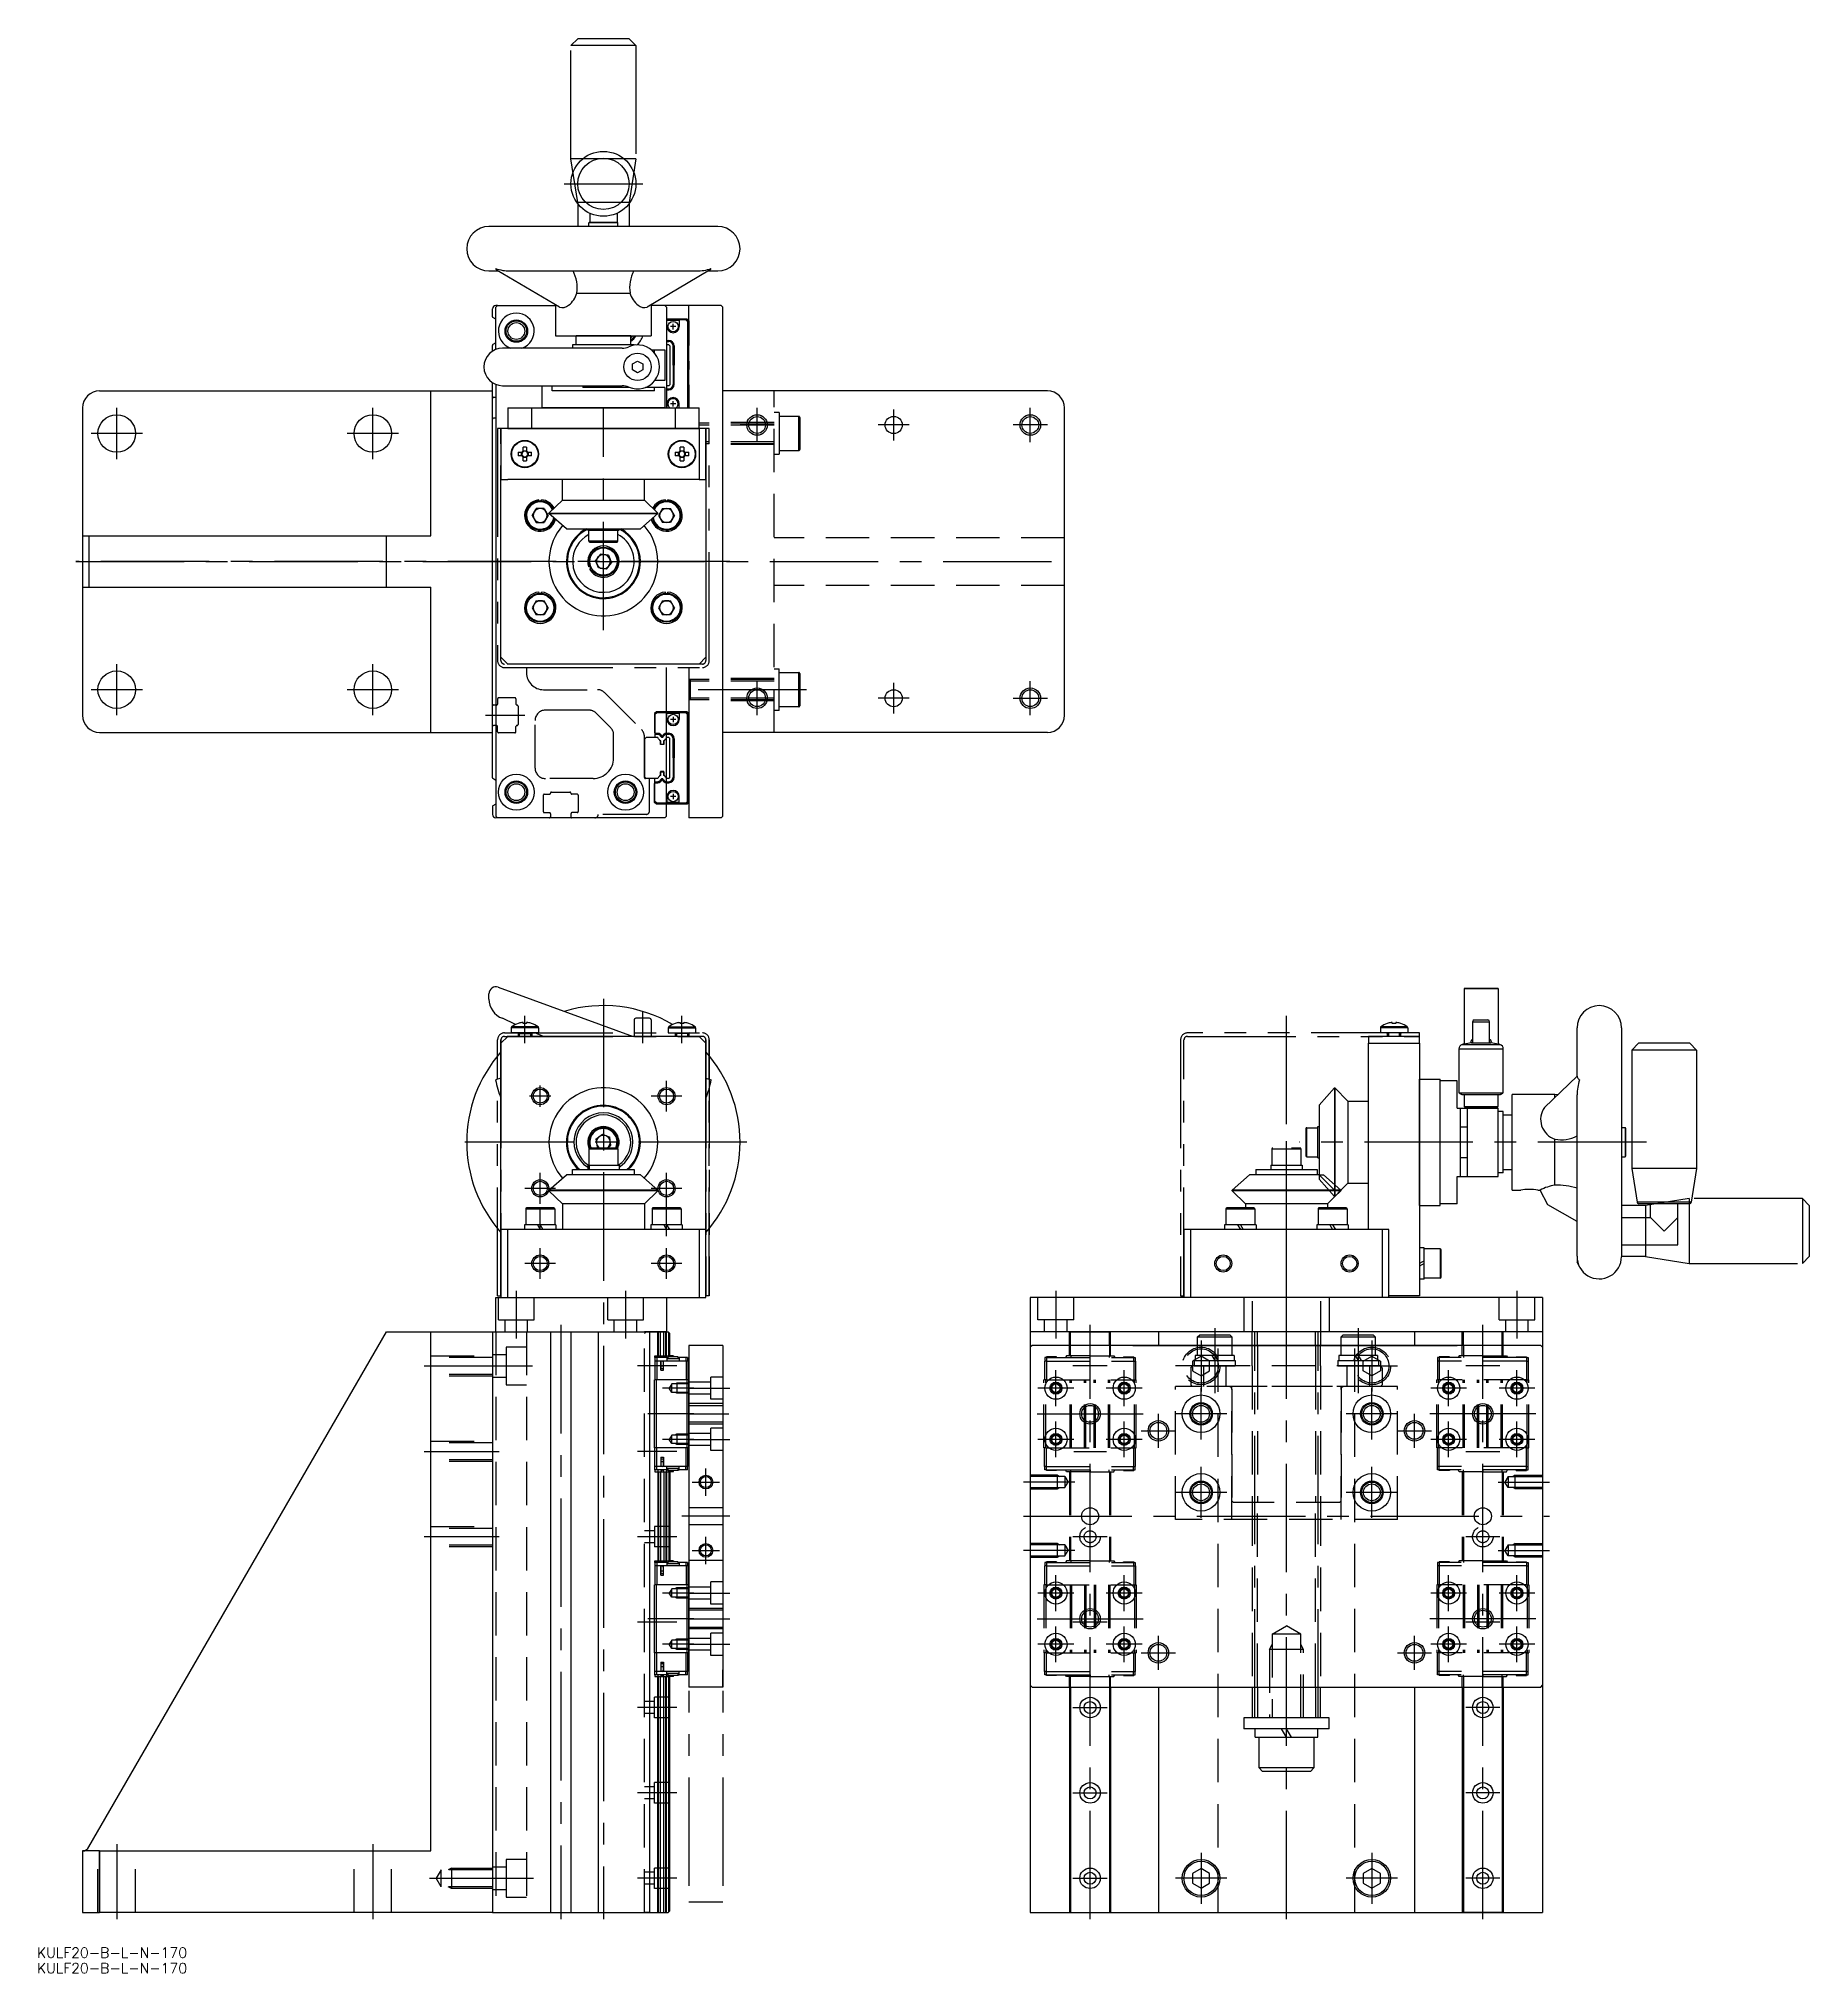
# Model space of a CAD drawing. Extents: x -165 to 353, y -418 to 149.
import ezdxf

# ---------------------------------------------------------------- set-up
doc = ezdxf.new("R2010")
doc.units = 0
for name, pattern in [('CENTER', [50.8, 31.75, -6.35, 6.35, -6.35]), ('DASHED', [19.05, 12.7, -6.35]), ('HIDDEN', [1.905, 1.27, -0.635]), ('PHANTOM', [63.5, 31.75, -6.35, 6.35, -6.35, 6.35, -6.35])]:
    doc.linetypes.add(name, pattern=pattern)
doc.layers.get('0').update_dxf_attribs({"linetype": 'CONTINUOUS'})
doc.layers.add('CENTER', color=1, linetype='CENTER')
doc.layers.add('SCALE', color=7, linetype='CONTINUOUS')
doc.styles.get("Standard").update_dxf_attribs({"font": 'txt.shx', "height": 3, "bigfont": 'bigfont.shx'})

# ---------------------------------------------------------------- blocks, each defined once
blk = doc.blocks.new('*U3')
at = {"color": 7, "linetype": 'CONTINUOUS'}
blk.add_text('KULF20-B-L-N-170', height=3, dxfattribs=at).set_placement((-165.87, -413.27))
blk = doc.blocks.new('*U4')
at = {"color": 7, "linetype": 'CONTINUOUS'}
blk.add_text('KULF20-B-L-N-170', height=3, dxfattribs=at).set_placement((-165.87, -417.82))

msp = doc.modelspace()

# ---------------------------------------------------------------- linework, layer by layer
at = {"color": 3, "linetype": 'PHANTOM'}
for p, q in [((-7.5, 148.6), (-9.5, 146.6)), ((7.5, 148.6), (-7.5, 148.6)), ((9.5, 146.6), (7.5, 148.6)), ((9.5, 146.6), (-9.5, 146.6)), ((-9.5, 113.39), (-9.5, 146.6)), ((9.5, 146.6), (9.5, 113.39)), ((-7.5, 100.6), (-9.5, 113.39)), ((9.5, 113.39), (-9.5, 113.39)), ((9.5, 113.39), (7.5, 100.6)), ((-7.5, 100.6), (-7.5, 93.6)), ((7.5, 100.6), (-7.5, 100.6)), ((7.5, 100.6), (7.5, 93.6)), ((-30, 34.5), (-31, 34.5)), ((-30, 34.5), (-31, 34.5)), ((-31, 34.5), (-31, -33.5)), ((-30, -33.5), (-30, 34.5)), ((31, 34.5), (30, 34.5)), ((30, 34.5), (30, -33.5)), ((31, -33.5), (31, 34.5)), ((29, -34.5), (-29, -34.5)), ((-29, -35.5), (29, -35.5)), ((-31, -219.5), (-31, -144.5)), ((-30, -219.5), (-30, -144.5)), ((-30, -144.5), (-30, -219.5)), ((-29, -142.5), (29, -142.5)), ((-29, -143.5), (29, -143.5)), ((29, -143.5), (-29, -143.5)), ((30, -144.5), (30, -219.5)), ((30, -219.5), (30, -144.5)), ((31, -219.5), (31, -144.5)), ((31, -144.5), (31, -219.5)), ((169, -144.5), (169, -219.5)), ((170, -219.5), (170, -144.5)), ((239, -142.5), (171, -142.5)), ((171, -143.5), (239, -143.5)), ((239, -143.5), (239, -142.5)), ((239, -143.5), (239, -142.5)), ((317.89, -191), (305.1, -193)), ((351.1, -191), (317.89, -191)), ((317.89, -191), (317.89, -210)), ((351.1, -191), (353.1, -193)), ((351.1, -191), (351.1, -210)), ((305.1, -193), (298.1, -193)), ((305.1, -193), (305.1, -208)), ((353.1, -193), (353.1, -208)), ((305.1, -208), (298.1, -208)), ((305.1, -208), (317.89, -210)), ((353.1, -208), (351.1, -210)), ((317.89, -210), (351.1, -210)), ((-31, -219.5), (-30, -219.5)), ((31, -219.5), (30, -219.5)), ((169, -219.5), (170, -219.5)), ((25, -297), (25, -397)), ((35, -297), (25, -297)), ((35, -297), (35, -397)), ((35, -397), (25, -397))]:
    msp.add_line(p, q, dxfattribs=at)
at = {"color": 7, "linetype": 'CONTINUOUS'}
for p, q in [((-4, 97.48), (-4, 94.9)), ((4, 97.48), (4, 94.9)), ((33.5, 93.6), (-33.5, 93.6)), ((7.5, 93.6), (-7.5, 93.6)), ((-4.25, 93.6), (-4.25, 94.65)), ((4.25, 94.65), (-4.25, 94.65)), ((-4, 94.9), (4, 94.9)), ((4.25, 93.6), (4.25, 94.65)), ((-33.5, 80.6), (-30.78, 80.6)), ((-12.87, 69.99), (-31.07, 80.77)), ((-27.34, 80.6), (27.26, 80.6)), ((31.07, 80.78), (12.86, 69.99)), ((30.76, 80.6), (33.5, 80.6)), ((-7.79, 74.1), (7.79, 74.1)), ((-32.5, 67.21), (-32.5, 69.5)), ((-31, 70.5), (-31.5, 70.5)), ((-31.5, 70), (-31, 70.5)), ((-31.5, 57.63), (-31.5, 70)), ((-31, 70.5), (-14, 70.5)), ((-14, 70.66), (-14, 61.6)), ((14, 70.66), (14, 61.6)), ((25, 70.5), (14, 70.5)), ((18, 70.5), (18.5, 70)), ((34.5, 70.5), (25, 70.5)), ((25, 40.5), (25, 70.5)), ((34.5, 70.5), (33, 70.5)), ((35, 70), (34.5, 70.5)), ((35, 70), (34.5, 70.5)), ((35, -79), (35, 70)), ((-31.5, 66.46), (-32.35, 66.95)), ((24.5, 66.5), (18.5, 66.5)), ((24.2, 66.3), (18.5, 66.3)), ((18.6, 66.25), (18.5, 66.25)), ((18.6, 64.3), (18.6, 66.25)), ((22.2, 66.05), (18.6, 66.05)), ((21.2, 64.3), (19.6, 64.3)), ((20.4, 63.5), (20.4, 65.1)), ((22.2, 66.25), (22.2, 64.3)), ((24.1, 66.25), (22.2, 66.25)), ((24.6, 65.75), (24.1, 66.25)), ((24.7, 65.8), (24.2, 66.3)), ((25, 66), (24.5, 66.5)), ((24.6, 65.75), (24.6, 40.5)), ((24.7, 65.8), (24.7, 40.5)), ((25, 66), (25, 58.8)), ((-32.5, 57.11), (-32.5, 58.78)), ((-31.5, 59.53), (-32.35, 59.04)), ((5.46, 58), (-29.5, 58)), ((-14, 61.6), (14, 61.6)), ((9, 59), (-9, 59)), ((-9, 59), (-9, 58)), ((8, 61.6), (-8, 61.6)), ((-8, 61.6), (8, 61.6)), ((-8, 59), (-8, 61.6)), ((8, 59), (8, 61.6)), ((9, 59), (9, 58.86)), ((9, 59), (9, 58.86)), ((14.06, 57.5), (18, 57.5)), ((14.97, 56.6), (14.97, 57.5)), ((18, 57.5), (18, 48.5)), ((19.2, 59), (18.5, 59)), ((18.51, 60.23), (19.13, 60.23)), ((18.51, 59.93), (19.13, 59.93)), ((19.13, 59.93), (19.13, 60.23)), ((19.5, 58.7), (19.2, 59)), ((19.5, 58.7), (19.5, 47.3)), ((20.43, 53), (20.43, 58.63)), ((20.43, 58.63), (20.73, 58.63)), ((20.73, 58.63), (20.73, 53)), ((24.75, 58.4), (25, 58.8)), ((24.75, 58.4), (24.75, 47.6)), ((8.5, 53.36), (10, 54.23)), ((8.5, 51.63), (8.5, 53.36)), ((10, 50.77), (8.5, 51.63)), ((10, 54.23), (11.5, 53.36)), ((11.5, 51.63), (10, 50.77)), ((11.5, 53.36), (11.5, 51.63)), ((20.43, 53), (20.43, 47.37)), ((20.73, 53), (20.43, 53)), ((20.73, 47.37), (20.73, 53)), ((25, 54.2), (24.75, 54.6)), ((25, 51.8), (24.75, 51.4)), ((25, 54.2), (25, 51.8)), ((-147.5, 45.5), (-32.5, 45.5)), ((-50.5, 3), (-50.5, 45.5)), ((-32.5, 43.8), (-32.5, 47.88)), ((-32.5, -67.79), (-32.5, 47.88)), ((-31.5, 47.37), (-31.5, -79)), ((-29.5, 46.99), (5.46, 46.99)), ((-18, 46.99), (-18, 40.5)), ((-14.97, 45.5), (-14.97, 46.99)), ((14.97, 45.5), (-14.97, 45.5)), ((-6, 46.99), (-6, 46.5)), ((7.65, 46.5), (-6, 46.5)), ((18, 46.5), (12.35, 46.5)), ((14.97, 45.5), (14.97, 46.5)), ((14.97, 45.5), (14.97, 46.5)), ((18, 48.5), (15.05, 48.5)), ((18, 46.5), (18, 40.5)), ((18, 46.5), (18, 40.5)), ((19.2, 47), (18.5, 47)), ((18.51, 46.07), (19.13, 46.07)), ((18.51, 45.77), (19.13, 45.77)), ((19.13, 46.07), (19.13, 45.77)), ((19.5, 47.3), (19.2, 47)), ((20.43, 47.37), (20.73, 47.37)), ((24.75, 47.6), (25, 47.2)), ((25, 47.2), (25, 40.5)), ((130, 45.5), (35, 45.5)), ((-152.5, 40.5), (-152.5, 3)), ((-31.5, 43.5), (-32.2, 43.5)), ((-31.5, 43.5), (-32.2, 43.5)), ((-28, 40.5), (-21.02, 40.5)), ((-21.02, 40.5), (21.02, 40.5)), ((-21.02, 40.5), (-21.02, 34.5)), ((18, 40.5), (-18, 40.5)), ((18.6, 41.7), (18.6, 40.5)), ((21.2, 41.7), (19.6, 41.7)), ((20.4, 40.9), (20.4, 42.5)), ((21.02, 40.5), (28, 40.5)), ((21.02, 40.5), (21.02, 34.5)), ((22.2, 40.5), (22.2, 41.7)), ((135, -49.5), (135, 40.5)), ((-31.5, 37.5), (-32.2, 37.5)), ((-31.5, 37.5), (-32.2, 37.5)), ((-28, 34.5), (-30, 34.5)), ((-28, 34.5), (-30, 34.5)), ((-30, 34.5), (-30, 19.5)), ((28, 34.5), (-28, 34.5)), ((-28, 34.5), (28, 34.5)), ((28, 34.5), (-28, 34.5)), ((30, 34.5), (28, 34.5)), ((30, 34.5), (28, 34.5)), ((28, 34.5), (28, 19.5)), ((30, 19.5), (30, 34.5)), ((-23.52, 27.87), (-23.52, 28.98)), ((-22.49, 28.98), (-22.49, 27.87)), ((22.48, 27.87), (22.48, 28.98)), ((23.51, 28.98), (23.51, 27.87)), ((-24.98, 27.51), (-23.87, 27.51)), ((-23.87, 26.48), (-24.98, 26.48)), ((-23.98, 26.48), (-23.98, 27.51)), ((-23.52, 27.98), (-22.49, 27.98)), ((-23.52, 25.01), (-23.52, 26.13)), ((-22.49, 26.02), (-23.52, 26.02)), ((-22.49, 26.13), (-22.49, 25.01)), ((-22.13, 27.51), (-21.02, 27.51)), ((-21.02, 26.48), (-22.13, 26.48)), ((-22.02, 27.51), (-22.02, 26.48)), ((21.02, 27.51), (22.13, 27.51)), ((22.13, 26.48), (21.02, 26.48)), ((22.02, 26.48), (22.02, 27.51)), ((22.48, 27.98), (23.51, 27.98)), ((22.48, 25.01), (22.48, 26.13)), ((23.51, 26.02), (22.48, 26.02)), ((23.51, 26.13), (23.51, 25.01)), ((23.87, 27.51), (24.98, 27.51)), ((24.98, 26.48), (23.87, 26.48)), ((23.98, 27.51), (23.98, 26.48)), ((-30, 19.5), (-28, 19.5)), ((-30, -32.5), (-30, 19.5)), ((28, 19.5), (-28, 19.5)), ((-12, 13.5), (-12, 19.5)), ((12, 13.5), (12, 19.5)), ((28, 19.5), (30, 19.5)), ((30, 19.5), (30, -32.5)), ((-18.83, 13.24), (-18.86, 13.58)), ((-18.17, 13.24), (-18.14, 13.58)), ((-15.93, 9.71), (-12, 13.5)), ((-12, 13.5), (12, 13.5)), ((15.92, 9.71), (12, 13.5)), ((18.17, 13.24), (18.14, 13.58)), ((18.83, 13.24), (18.86, 13.58)), ((-20.86, 9), (-19.68, 11.04)), ((-20.86, 9), (-19.68, 6.96)), ((-17.32, 11.04), (-19.68, 11.04)), ((-19.68, 6.96), (-17.32, 6.96)), ((-17.32, 11.04), (-16.14, 9)), ((-16.14, 9), (-17.32, 6.96)), ((-15.93, 9.57), (-15.93, 9.71)), ((-15.93, 9.71), (15.92, 9.71)), ((-10.82, 5.06), (-15.93, 9.57)), ((-15.93, 9.57), (15.92, 9.57)), ((10.82, 5.06), (15.92, 9.57)), ((15.92, 9.57), (15.92, 9.71)), ((17.32, 11.04), (16.14, 9)), ((16.14, 9), (17.32, 6.96)), ((17.32, 11.04), (19.68, 11.04)), ((19.68, 6.96), (17.32, 6.96)), ((20.86, 9), (19.68, 11.04)), ((20.86, 9), (19.68, 6.96)), ((-152.5, 3), (-150.67, 3)), ((-152.5, 3), (-152.5, -12)), ((-150.67, 3), (-150.67, -12)), ((-150.67, 3), (-63.52, 3)), ((-63.52, -12), (-63.52, 3)), ((-63.52, 3), (-50.5, 3)), ((-10.82, 5.06), (10.82, 5.06)), ((-4.6, 4.71), (-4.6, 5.05)), ((-4.6, 4.7), (4.6, 4.7)), ((-4.25, 1.45), (-4.25, 4.7)), ((4.25, 1.45), (-4.25, 1.45)), ((-4, 1.2), (4, 1.2)), ((4.25, 1.45), (4.25, 4.7)), ((4.6, 4.7), (4.6, 5.06)), ((-0.88, -2.31), (-2.33, -4.17)), ((-1.45, -6.36), (-2.33, -4.17)), ((1.45, -2.64), (-0.88, -2.31)), ((0.88, -6.69), (2.33, -4.83)), ((1.45, -2.64), (2.33, -4.83)), ((-4, -5.94), (-4.33, -6.06)), ((-3.72, -6.55), (-4.03, -6.72)), ((0.88, -6.69), (-1.45, -6.36)), ((-152.5, -12), (-150.67, -12)), ((-152.5, -12), (-152.5, -49.5)), ((-150.67, -12), (-63.52, -12)), ((-63.52, -12), (-50.5, -12)), ((-50.5, -54.5), (-50.5, -12)), ((-19.68, -15.96), (-20.86, -18)), ((-19.68, -15.96), (-17.32, -15.96)), ((-18.83, -13.76), (-18.86, -13.42)), ((-18.17, -13.76), (-18.14, -13.42)), ((-16.14, -18), (-17.32, -15.96)), ((17.32, -15.96), (16.14, -18)), ((17.32, -15.96), (19.68, -15.96)), ((18.17, -13.76), (18.14, -13.42)), ((18.83, -13.76), (18.86, -13.42)), ((20.86, -18), (19.68, -15.96)), ((-20.86, -18), (-19.68, -20.04)), ((-17.32, -20.04), (-19.68, -20.04)), ((-16.14, -18), (-17.32, -20.04)), ((16.14, -18), (17.32, -20.04)), ((19.68, -20.04), (17.32, -20.04)), ((20.86, -18), (19.68, -20.04)), ((-28, -34.5), (-30, -32.5)), ((30, -32.5), (28, -34.5)), ((28, -34.5), (-28, -34.5)), ((18.5, -79), (18.5, -35.5)), ((25, -35.5), (25, -79.5)), ((-31.5, -46.5), (-32.2, -46.5)), ((24.5, -48.5), (18.5, -48.5)), ((24.2, -48.7), (18.5, -48.7)), ((18.6, -48.75), (18.5, -48.75)), ((18.6, -50.7), (18.6, -48.75)), ((22.2, -48.95), (18.6, -48.95)), ((21.2, -50.7), (19.6, -50.7)), ((20.4, -49.9), (20.4, -51.5)), ((22.2, -48.75), (22.2, -50.7)), ((24.1, -48.75), (22.2, -48.75)), ((24.6, -49.25), (24.1, -48.75)), ((24.7, -49.2), (24.2, -48.7)), ((25, -49), (24.5, -48.5)), ((24.6, -74.75), (24.6, -49.25)), ((24.7, -74.8), (24.7, -49.2)), ((25, -56.2), (25, -49)), ((-147.5, -54.5), (-32.5, -54.5)), ((-31.5, -52.5), (-32.2, -52.5)), ((19.2, -56), (18.5, -56)), ((18.51, -54.77), (18.51, -55.07)), ((18.51, -54.77), (19.13, -54.77)), ((18.51, -55.07), (19.13, -55.07)), ((19.13, -55.07), (19.13, -54.77)), ((19.5, -56.3), (19.2, -56)), ((19.5, -67.7), (19.5, -56.3)), ((20.43, -56.37), (20.73, -56.37)), ((20.43, -62), (20.43, -56.37)), ((20.73, -56.37), (20.73, -62)), ((24.75, -56.6), (25, -56.2)), ((24.75, -67.4), (24.75, -56.6)), ((130, -54.5), (35, -54.5)), ((20.73, -62), (20.43, -62)), ((20.43, -62), (20.43, -67.63)), ((20.73, -67.63), (20.73, -62)), ((25, -60.8), (24.75, -60.4)), ((25, -63.2), (25, -60.8)), ((19.5, -67.7), (19.2, -68)), ((20.43, -67.63), (20.73, -67.63)), ((25, -63.2), (24.75, -63.6)), ((24.75, -67.4), (25, -67.8)), ((25, -75), (25, -67.8)), ((-31.5, -68.54), (-32.35, -68.05)), ((19.2, -68), (18.5, -68)), ((18.51, -69.23), (18.51, -68.93)), ((18.51, -68.93), (19.13, -68.93)), ((18.51, -69.23), (19.13, -69.23)), ((18.6, -73.3), (18.6, -75.25)), ((19.13, -68.93), (19.13, -69.23)), ((21.2, -73.3), (19.6, -73.3)), ((20.4, -72.5), (20.4, -74.1)), ((22.2, -75.25), (22.2, -73.3)), ((-32.5, -76.22), (-32.5, -78.5)), ((-31.5, -75.47), (-32.35, -75.96)), ((-31.5, -79), (-31, -79.5)), ((18, -79.5), (18.5, -79)), ((18.5, -79), (18, -79.5)), ((18.6, -75.25), (18.5, -75.25)), ((24.2, -75.3), (18.5, -75.3)), ((24.5, -75.5), (18.5, -75.5)), ((22.2, -75.05), (18.6, -75.05)), ((24.1, -75.25), (22.2, -75.25)), ((24.6, -74.75), (24.1, -75.25)), ((24.7, -74.8), (24.2, -75.3)), ((25, -75), (24.5, -75.5)), ((35, -79), (34.5, -79.5)), ((35, -79), (34.5, -79.5)), ((-31, -79.5), (-31.5, -79.5)), ((18, -79.5), (-31, -79.5)), ((34.5, -79.5), (25, -79.5)), ((33, -79.5), (25, -79.5)), ((34.5, -79.5), (33, -79.5)), ((-30.82, -129.12), (8.69, -143.5)), ((252, -129.5), (252, -129.62)), ((252, -129.62), (252, -145.88)), ((262, -129.62), (252, -129.62)), ((262, -129.5), (262, -129.62)), ((262, -129.62), (262, -145.88)), ((-33.5, -132.58), (-33.5, -131)), ((-25.75, -140.01), (-29.55, -138.22)), ((-19, -140.96), (-27, -140.96)), ((-27, -140.96), (-27, -142.5)), ((-19.15, -140.67), (-26.85, -140.67)), ((-24.99, -139.71), (-24.98, -139.73)), ((-23.52, -139.48), (-23.87, -139.48)), ((-23.52, -139.73), (-23.52, -139.48)), ((-22.49, -139.48), (-22.49, -139.73)), ((-22.13, -139.48), (-22.49, -139.48)), ((-21.02, -139.73), (-21.01, -139.71)), ((-19, -140.96), (-19, -142.5)), ((9, -138.7), (9, -142.5)), ((13.5, -138.2), (9.5, -138.2)), ((14, -138.7), (14, -143.5)), ((19, -140.96), (27, -140.96)), ((19, -140.96), (19, -142.48)), ((19.15, -140.67), (26.85, -140.67)), ((21.02, -139.73), (21.01, -139.71)), ((22.13, -139.48), (22.48, -139.48)), ((22.48, -139.48), (22.48, -139.73)), ((23.51, -139.73), (23.51, -139.48)), ((23.51, -139.48), (23.87, -139.48)), ((24.99, -139.71), (24.98, -139.73)), ((27, -140.96), (27, -142.49)), ((231.5, -140.96), (227.5, -140.96)), ((227.5, -140.96), (227.5, -142.5)), ((231.5, -140.67), (227.65, -140.67)), ((229.51, -139.71), (229.52, -139.73)), ((230.99, -139.48), (230.63, -139.48)), ((230.99, -139.73), (230.99, -139.48)), ((235.35, -140.67), (231.5, -140.67)), ((235.5, -140.96), (231.5, -140.96)), ((232.02, -139.48), (232.02, -139.73)), ((232.37, -139.48), (232.02, -139.48)), ((233.48, -139.73), (233.49, -139.71)), ((235.5, -140.96), (235.5, -142.5)), ((254.5, -139.2), (259.5, -139.2)), ((255, -138.7), (259, -138.7)), ((285.1, -155.12), (285.1, -141)), ((298.1, -141), (298.1, -208)), ((-30, -145.5), (-28, -143.5)), ((-30, -200), (-30, -145.5)), ((28, -143.5), (-28, -143.5)), ((-19, -142.5), (-27, -142.5)), ((-25, -142.7), (-25, -143.5)), ((-25, -142.7), (-21, -142.7)), ((-21, -142.7), (-21, -143.5)), ((-17.57, -143.5), (-20.04, -142.5)), ((9, -142.5), (9, -143.5)), ((19, -142.5), (27, -142.5)), ((21, -142.7), (21, -143.5)), ((25, -142.7), (21, -142.7)), ((25, -142.7), (25, -143.5)), ((28, -143.5), (30, -145.5)), ((30, -200), (30, -145.5)), ((224, -143.5), (224, -145.5)), ((239, -143.5), (224, -143.5)), ((224, -145.5), (239, -145.5)), ((224, -200), (224, -145.5)), ((231.5, -142.5), (227.5, -142.5)), ((229.5, -142.7), (229.5, -143.5)), ((235.5, -142.5), (231.5, -142.5)), ((233.5, -143.5), (233.5, -142.7)), ((239, -145.5), (239, -143.5)), ((239, -145.5), (239, -219.5)), ((250.5, -147.14), (263.5, -147.14)), ((251.47, -145.88), (262.53, -145.88)), ((254.16, -145.38), (259.84, -145.38)), ((301.1, -147.5), (303.1, -145.5)), ((318.1, -145.5), (303.1, -145.5)), ((320.1, -147.5), (318.1, -145.5)), ((320.1, -147.5), (301.1, -147.5)), ((301.1, -147.5), (301.1, -182.17)), ((320.1, -147.5), (320.1, -182.17)), ((-30, -155.77), (-31.58, -156.27)), ((30, -155.77), (31.58, -156.27)), ((209.56, -163.68), (214.07, -158.58)), ((214.07, -158.58), (214.21, -158.58)), ((214.07, -158.58), (214.07, -174.5)), ((214.21, -158.58), (214.21, -174.5)), ((214.21, -158.58), (218, -162.5)), ((239, -193), (239, -156)), ((245, -193), (245, -156)), ((250, -156.5), (245, -156.5)), ((250, -164.5), (250, -156.5)), ((275.57, -164.31), (285.1, -155.12)), ((209.56, -163.68), (209.56, -174.5)), ((218, -162.5), (224, -162.5)), ((218, -162.5), (218, -174.5)), ((250.5, -160), (263.5, -160)), ((251.37, -160.5), (262.63, -160.5)), ((252, -164), (262, -164)), ((266.1, -188.5), (266.1, -160.5)), ((278.6, -160.5), (266.1, -160.5)), ((278.6, -160.5), (279.61, -160.41)), ((278.6, -161.39), (278.6, -160.5)), ((285.1, -207.86), (285.1, -160.61)), ((209.2, -169.9), (209.56, -169.9)), ((209.2, -179.1), (209.2, -169.9)), ((251, -184.5), (251, -164.5)), ((253, -184.5), (253, -164.5)), ((262, -184.5), (262, -164.5)), ((262, -183.5), (262, -165.5)), ((263.5, -165.5), (262, -165.5)), ((263.5, -183.5), (263.5, -165.5)), ((263.5, -166.5), (266.1, -166.5)), ((266.1, -182.5), (266.1, -166.5)), ((-2.18, -173.6), (-0.31, -172.16)), ((-2.18, -173.6), (-1.87, -175.94)), ((-0.31, -172.16), (1.87, -173.06)), ((1.14, -176.2), (2.18, -175.4)), ((2.18, -175.4), (1.87, -173.06)), ((205.7, -170.5), (205.7, -178.5)), ((205.95, -170.25), (209.2, -170.25)), ((205.95, -178.75), (205.95, -170.25)), ((209.56, -174.5), (209.56, -184.06)), ((214.07, -174.5), (214.07, -190.43)), ((214.21, -174.5), (214.21, -190.43)), ((218, -174.5), (218, -186.5)), ((278.6, -187.06), (278.6, -173.57)), ((299.15, -170.25), (298.1, -170.25)), ((299.15, -170.25), (299.15, -178.75)), ((299.4, -178.5), (299.4, -170.5)), ((-4.6, -181.2), (-4.33, -181.2)), ((-4.6, -181.2), (-4.6, -182.5)), ((-4.03, -181.2), (-4.33, -181.2)), ((-4.33, -182.5), (-4.33, -181.2)), ((-4.25, -176.45), (-4.25, -181.2)), ((-4.25, -176.45), (4.25, -176.45)), ((-4.03, -181.2), (4.6, -181.2)), ((-4.03, -182.5), (-4.03, -181.2)), ((4, -176.2), (-4, -176.2)), ((-1.23, -176.2), (-1.87, -175.94)), ((1.24, -176.12), (1.13, -176.2)), ((4.25, -176.45), (4.25, -181.2)), ((4.6, -181.2), (4.6, -182.5)), ((195.4, -181.2), (195.4, -182.5)), ((195.4, -181.2), (204.6, -181.2)), ((195.75, -176.45), (195.75, -181.2)), ((195.75, -176.45), (201.59, -176.45)), ((204, -176.2), (201.5, -176.2)), ((201.59, -176.45), (204.25, -176.45)), ((204.25, -176.45), (204.25, -181.2)), ((204.6, -181.2), (204.6, -182.5)), ((205.95, -178.75), (209.2, -178.75)), ((209.2, -179.1), (209.56, -179.1)), ((298.1, -178.75), (299.15, -178.75)), ((-15.93, -188.57), (-10.82, -184.06)), ((10.82, -184.06), (-10.82, -184.06)), ((-9, -182.5), (9, -182.5)), ((-9, -184.06), (-9, -182.5)), ((9, -182.5), (9, -184.06)), ((15.92, -188.57), (10.82, -184.06)), ((184.08, -188.57), (189.18, -184.06)), ((209.56, -184.06), (189.18, -184.06)), ((191, -182.5), (191, -184.06)), ((191, -182.5), (209, -182.5)), ((209, -182.5), (209, -184.06)), ((209.56, -184.06), (214.07, -188.57)), ((218, -186.5), (212, -192.5)), ((218, -186.5), (224, -186.5)), ((250, -192.5), (250, -184.5)), ((263.5, -183.5), (262, -183.5)), ((263.5, -182.5), (266.1, -182.5)), ((301.1, -182.17), (302.67, -192.08)), ((320.1, -182.17), (301.1, -182.17)), ((320.1, -182.17), (318.53, -192.08)), ((15.92, -188.57), (-15.93, -188.57)), ((-15.93, -188.71), (-15.93, -188.57)), ((15.92, -188.71), (-15.93, -188.71)), ((-15.93, -188.71), (-12, -192.5)), ((12, -192.5), (-12, -192.5)), ((-12, -192.5), (-12, -200)), ((15.92, -188.71), (12, -192.5)), ((12, -192.5), (12, -200)), ((15.92, -188.71), (15.92, -188.57)), ((184.08, -188.71), (184.08, -188.57)), ((215.92, -188.57), (184.08, -188.57)), ((188, -192.5), (184.08, -188.71)), ((215.92, -188.71), (184.08, -188.71)), ((188, -192.5), (188, -193.7)), ((212, -192.5), (188, -192.5)), ((212, -192.5), (212, -193.7)), ((214.21, -190.43), (214.07, -190.43)), ((215.92, -188.71), (214.21, -190.43)), ((215.92, -188.57), (215.92, -188.71)), ((250, -192.5), (245, -192.5)), ((266.1, -188.5), (268.6, -188.5)), ((273.6, -188.5), (274.3, -188.5)), ((276.53, -192.83), (274.3, -188.5)), ((318.53, -192.08), (302.67, -192.08)), ((318.04, -192.5), (303.16, -192.5)), ((306.6, -196.5), (306.6, -192.5)), ((314.6, -204.5), (314.6, -192.5)), ((-22.75, -193.95), (-14.25, -193.95)), ((-22.75, -193.95), (-22.75, -198.7)), ((-14.5, -193.7), (-22.5, -193.7)), ((-14.25, -193.95), (-14.25, -198.7)), ((14.25, -193.95), (22.75, -193.95)), ((14.25, -193.95), (14.25, -198.7)), ((22.5, -193.7), (14.5, -193.7)), ((22.75, -193.95), (22.75, -198.7)), ((182.25, -193.95), (190.75, -193.95)), ((182.25, -193.95), (182.25, -198.7)), ((190.5, -193.7), (182.5, -193.7)), ((190.75, -193.95), (190.75, -198.7)), ((209.25, -193.95), (209.25, -198.7)), ((209.25, -193.95), (217.75, -193.95)), ((217.5, -193.7), (209.5, -193.7)), ((217.75, -193.95), (217.75, -198.7)), ((285.1, -197.67), (276.53, -192.83)), ((298.1, -193), (298.1, -208)), ((298.1, -196.5), (306.6, -196.5)), ((310.6, -200.5), (306.6, -196.5)), ((314.6, -196.5), (310.6, -200.5)), ((-30, -200), (-30, -220)), ((-28, -200), (-30, -200)), ((28, -200), (-28, -200)), ((-28, -220), (-28, -200)), ((-13.9, -198.7), (-23.1, -198.7)), ((-23.1, -198.7), (-23.1, -200)), ((-19.31, -198.7), (-18.5, -200)), ((-18.5, -198.7), (-17.69, -200)), ((-13.9, -198.7), (-13.9, -200)), ((23.1, -198.7), (13.9, -198.7)), ((13.9, -198.7), (13.9, -200)), ((17.69, -198.7), (18.5, -200)), ((18.5, -198.7), (19.31, -200)), ((23.1, -198.7), (23.1, -200)), ((28, -200), (28, -220)), ((30, -200), (28, -200)), ((30, -220), (30, -200)), ((172, -200), (170, -200)), ((170, -200), (170, -220)), ((172, -220), (172, -200)), ((228, -200), (172, -200)), ((181.9, -198.7), (181.9, -200)), ((191.09, -198.7), (181.9, -198.7)), ((185.69, -198.7), (186.5, -200)), ((186.5, -198.7), (187.31, -200)), ((191.09, -198.7), (191.09, -200)), ((208.9, -198.7), (208.9, -200)), ((218.09, -198.7), (208.9, -198.7)), ((212.71, -198.7), (213.52, -200)), ((213.52, -198.7), (214.33, -200)), ((218.09, -198.7), (218.09, -200)), ((230, -200), (224, -200)), ((228, -200), (228, -220)), ((230, -219.5), (230, -200)), ((240.3, -205.4), (239, -205.4)), ((240.3, -209.19), (239, -210)), ((240.3, -214.6), (240.3, -205.4)), ((245.05, -205.75), (240.3, -205.75)), ((245.05, -205.75), (245.05, -210)), ((245.3, -210), (245.3, -206)), ((285.15, -206.96), (285.1, -207.02)), ((285.1, -207.86), (285.15, -206.96)), ((285.1, -207.86), (285.1, -209.57)), ((285.82, -210.96), (285.1, -209.57)), ((298.1, -204.5), (314.6, -204.5)), ((240.3, -210), (239, -210.81)), ((240.3, -214.6), (239, -214.6)), ((245.05, -214.25), (240.3, -214.25)), ((245.05, -210), (245.05, -214.25)), ((245.3, -214), (245.3, -210)), ((-31.5, -220), (30, -220)), ((-31.5, -230), (-31.5, -220)), ((18.5, -220), (18.5, -230)), ((275, -220), (125, -220)), ((125, -220), (125, -400)), ((230, -220), (170, -220)), ((230, -220), (230, -219.5)), ((239, -219.5), (230, -219.5)), ((275, -220), (275, -400)), ((-150.67, -380.8), (-63.52, -230)), ((-63.52, -230), (-50.5, -230)), ((-63.52, -230), (-32.5, -230)), ((-50.5, -382), (-50.5, -230)), ((-50.5, -230), (-32.5, -230)), ((-32.5, -230), (-32.5, -400)), ((-32.5, -230), (-32.5, -400)), ((-32.5, -230), (19, -230)), ((-15.5, -230), (-15.5, -400)), ((-9.5, -230), (-9.5, -400)), ((-1.5, -230), (-1.5, -400)), ((12.5, -230), (12, -230)), ((12, -230), (12.49, -230)), ((12.49, -230), (15.95, -230)), ((15.95, -230), (12.5, -230)), ((13.5, -230), (13.5, -400)), ((15.94, -237.05), (15.94, -230)), ((18.55, -230), (15.95, -230)), ((15.95, -230), (18.5, -230)), ((16.15, -237.05), (16.15, -230)), ((16.7, -237.05), (16.7, -230)), ((17.7, -237.05), (17.7, -230)), ((18.25, -237.05), (18.25, -230)), ((18.46, -237.05), (18.46, -230)), ((18.5, -230), (18.55, -230)), ((19.5, -230.5), (19, -230)), ((19.2, -237.05), (19.2, -230.2)), ((19.5, -237.05), (19.5, -230.5)), ((275, -230), (125, -230)), ((136.5, -234), (136.5, -230)), ((136.5, -230), (148.5, -230)), ((136.8, -234), (136.8, -230)), ((148.2, -234), (148.2, -230)), ((148.5, -234), (148.5, -230)), ((162.5, -230), (162.5, -234)), ((174, -231.5), (174.6, -230.9)), ((174, -234), (174, -231.5)), ((174, -231.5), (184, -231.5)), ((174.6, -230.9), (183.4, -230.9)), ((183.4, -230.9), (184, -231.5)), ((184, -231.5), (184, -234)), ((190, -234), (190, -230)), ((191.5, -234), (191.5, -230)), ((208.5, -234), (208.5, -230)), ((210, -230), (210, -234)), ((216, -231.5), (216.6, -230.9)), ((216, -234), (216, -231.5)), ((216, -231.5), (226, -231.5)), ((216.6, -230.9), (225.4, -230.9)), ((225.4, -230.9), (226, -231.5)), ((226, -231.5), (226, -234)), ((237.5, -230), (237.5, -234)), ((263.5, -230), (251.5, -230)), ((251.5, -234), (251.5, -230)), ((251.8, -234), (251.8, -230)), ((263.2, -234), (263.2, -230)), ((263.5, -234), (263.5, -230)), ((15.1, -237.05), (15.89, -237.05)), ((15.1, -237.55), (15.1, -237.05)), ((15.1, -237.55), (15.1, -238.55)), ((15.6, -237.55), (15.1, -237.55)), ((15.6, -237.55), (15.6, -238.55)), ((18.6, -237.55), (15.6, -237.55)), ((15.89, -237.55), (15.89, -237.05)), ((15.89, -237.05), (16.76, -237.05)), ((17.02, -237.55), (16.76, -237.05)), ((16.76, -237.05), (16.85, -237.05)), ((17.11, -237.55), (16.85, -237.05)), ((16.85, -237.05), (17.55, -237.05)), ((17.11, -237.55), (17.11, -237.55)), ((17.29, -237.55), (17.55, -237.05)), ((17.38, -237.55), (17.64, -237.05)), ((17.55, -237.05), (17.64, -237.05)), ((17.64, -237.05), (18.51, -237.05)), ((18.51, -237.05), (19.13, -237.05)), ((18.51, -237.55), (18.51, -237.05)), ((18.6, -237.55), (18.9, -237.55)), ((18.6, -237.55), (18.6, -238.55)), ((18.9, -237.35), (18.9, -237.95)), ((21.9, -237.35), (18.9, -237.35)), ((19.13, -237.05), (19.13, -237.35)), ((20.43, -237.05), (19.13, -237.05)), ((20.43, -237.05), (20.61, -237.35)), ((21.9, -237.95), (21.9, -237.35)), ((21.9, -237.55), (22.2, -237.55)), ((22.2, -237.55), (22.2, -238.55)), ((24.1, -237.55), (22.2, -237.55)), ((24.6, -237.55), (24.1, -237.55)), ((24.1, -237.55), (24.1, -238.55)), ((24.6, -237.55), (24.6, -238.55)), ((25, -234), (25, -334)), ((35, -234), (25, -234)), ((35, -234), (35, -334)), ((35, -234), (35, -329)), ((125.5, -234), (125, -234.5)), ((125.5, -234), (125, -234.5)), ((125, -234.5), (125, -333.5)), ((125, -234.5), (125, -333.5)), ((274.5, -234), (125.5, -234)), ((274.5, -234), (125.5, -234)), ((155, -234), (150, -234)), ((155, -234), (245, -234)), ((245, -234), (250, -234)), ((274.5, -234), (275, -234.5)), ((274.5, -234), (275, -234.5)), ((275, -234.5), (275, -333.5)), ((275, -234.5), (275, -333.5)), ((15.1, -238.55), (15.1, -244.05)), ((15.6, -238.55), (15.1, -238.55)), ((15.6, -238.55), (15.6, -244.05)), ((16.8, -238.55), (15.6, -238.55)), ((16.8, -241.25), (16.8, -238.55)), ((17.6, -238.55), (16.8, -238.55)), ((16.8, -239.35), (16.85, -239.35)), ((16.8, -239.81), (16.85, -239.81)), ((16.8, -241.25), (17.6, -241.25)), ((16.85, -238.9), (16.85, -239.95)), ((16.85, -239.95), (17.2, -239.95)), ((16.85, -239.95), (16.85, -240.75)), ((16.85, -240.75), (17.2, -240.75)), ((17.2, -239.95), (17.55, -239.95)), ((17.2, -240.75), (17.55, -240.75)), ((17.55, -239.95), (17.55, -238.9)), ((17.55, -239.35), (17.6, -239.35)), ((17.55, -239.81), (17.6, -239.81)), ((17.55, -240.75), (17.55, -239.95)), ((24.2, -238.55), (17.6, -238.55)), ((17.6, -241.25), (17.6, -238.55)), ((22.2, -237.95), (18.6, -237.95)), ((24.7, -238.55), (24.2, -238.55)), ((24.2, -238.55), (24.2, -244.05)), ((24.7, -238.55), (24.7, -244.05)), ((15, -263.95), (15, -244.05)), ((15.5, -244.05), (15, -244.05)), ((24.5, -244.05), (15.5, -244.05)), ((15.5, -263.95), (15.5, -244.05)), ((24.5, -263.95), (24.5, -244.05)), ((25, -244.05), (24.5, -244.05)), ((25, -263.95), (25, -244.05)), ((15.5, -263.95), (15, -263.95)), ((15.1, -269.45), (15.1, -263.95)), ((24.5, -263.95), (15.5, -263.95)), ((15.6, -269.45), (15.6, -263.95)), ((24.2, -269.45), (24.2, -263.95)), ((25, -263.95), (24.5, -263.95)), ((24.7, -269.45), (24.7, -263.95)), ((15.1, -270.45), (15.1, -269.45)), ((15.6, -269.45), (15.1, -269.45)), ((15.1, -270.45), (15.1, -270.95)), ((15.6, -270.45), (15.1, -270.45)), ((15.1, -270.95), (15.89, -270.95)), ((15.6, -270.45), (15.6, -269.45)), ((16.8, -269.45), (15.6, -269.45)), ((18.6, -270.45), (15.6, -270.45)), ((15.89, -270.45), (15.89, -270.95)), ((15.89, -270.95), (16.76, -270.95)), ((15.94, -270.95), (15.94, -297.05)), ((16.15, -270.95), (16.15, -297.05)), ((16.7, -270.95), (16.7, -297.05)), ((17.02, -270.45), (16.76, -270.95)), ((16.76, -270.95), (16.85, -270.95)), ((16.8, -266.75), (17.6, -266.75)), ((16.8, -266.75), (16.8, -269.45)), ((16.8, -268.19), (16.85, -268.19)), ((16.8, -268.65), (16.85, -268.65)), ((17.6, -269.45), (16.8, -269.45)), ((16.85, -267.25), (16.85, -268.05)), ((17.2, -267.25), (16.85, -267.25)), ((17.2, -268.05), (16.85, -268.05)), ((16.85, -268.05), (16.85, -269.1)), ((17.11, -270.45), (16.85, -270.95)), ((16.85, -270.95), (17.55, -270.95)), ((17.11, -270.45), (17.11, -270.45)), ((17.55, -267.25), (17.2, -267.25)), ((17.55, -268.05), (17.2, -268.05)), ((17.29, -270.45), (17.55, -270.95)), ((17.38, -270.45), (17.64, -270.95)), ((17.55, -268.05), (17.55, -267.25)), ((17.55, -269.1), (17.55, -268.05)), ((17.55, -268.19), (17.6, -268.19)), ((17.55, -268.65), (17.6, -268.65)), ((17.55, -270.95), (17.64, -270.95)), ((17.6, -266.75), (17.6, -269.45)), ((24.2, -269.45), (17.6, -269.45)), ((17.64, -270.95), (18.51, -270.95)), ((17.7, -270.95), (17.7, -297.05)), ((18.25, -270.95), (18.25, -297.05)), ((18.46, -270.95), (18.46, -297.05)), ((18.51, -270.45), (18.51, -270.95)), ((18.51, -270.95), (19.13, -270.95)), ((18.6, -270.45), (18.6, -269.45)), ((22.2, -270.05), (18.6, -270.05)), ((18.6, -270.45), (18.9, -270.45)), ((18.9, -270.05), (18.9, -270.65)), ((21.9, -270.65), (18.9, -270.65)), ((19.13, -270.95), (19.13, -270.65)), ((20.43, -270.95), (19.13, -270.95)), ((19.2, -270.95), (19.2, -297.05)), ((19.5, -270.95), (19.5, -297.05)), ((20.43, -270.95), (20.61, -270.65)), ((21.9, -270.65), (21.9, -270.05)), ((21.9, -270.45), (22.2, -270.45)), ((22.2, -270.45), (22.2, -269.45)), ((24.1, -270.45), (22.2, -270.45)), ((24.1, -270.45), (24.1, -269.45)), ((24.6, -270.45), (24.1, -270.45)), ((24.7, -269.45), (24.2, -269.45)), ((24.6, -270.45), (24.6, -269.45)), ((15.1, -297.05), (15.89, -297.05)), ((15.1, -297.55), (15.1, -297.05)), ((15.1, -297.55), (15.1, -298.55)), ((15.6, -297.55), (15.1, -297.55)), ((15.6, -298.55), (15.1, -298.55)), ((15.1, -298.55), (15.1, -304.05)), ((15.6, -297.55), (15.6, -298.55)), ((18.6, -297.55), (15.6, -297.55)), ((16.8, -298.55), (15.6, -298.55)), ((15.6, -298.55), (15.6, -304.05)), ((15.89, -297.05), (16.76, -297.05)), ((15.89, -297.55), (15.89, -297.05)), ((17.02, -297.55), (16.76, -297.05)), ((16.76, -297.05), (16.85, -297.05)), ((17.6, -298.55), (16.8, -298.55)), ((16.8, -301.25), (16.8, -298.55)), ((16.8, -299.35), (16.85, -299.35)), ((16.8, -299.81), (16.85, -299.81)), ((17.11, -297.55), (16.85, -297.05)), ((16.85, -297.05), (17.55, -297.05)), ((16.85, -298.9), (16.85, -299.95)), ((16.85, -299.95), (17.2, -299.95)), ((16.85, -299.95), (16.85, -300.75)), ((17.11, -297.55), (17.11, -297.55)), ((17.2, -299.95), (17.55, -299.95)), ((17.29, -297.55), (17.55, -297.05)), ((17.38, -297.55), (17.64, -297.05)), ((17.55, -297.05), (17.64, -297.05)), ((17.55, -299.95), (17.55, -298.9)), ((17.55, -299.35), (17.6, -299.35)), ((17.55, -299.81), (17.6, -299.81)), ((17.55, -300.75), (17.55, -299.95)), ((24.2, -298.55), (17.6, -298.55)), ((17.6, -301.25), (17.6, -298.55)), ((17.64, -297.05), (18.51, -297.05)), ((18.51, -297.05), (19.13, -297.05)), ((18.51, -297.55), (18.51, -297.05)), ((18.6, -297.55), (18.9, -297.55)), ((18.6, -297.55), (18.6, -298.55)), ((22.2, -297.95), (18.6, -297.95)), ((18.9, -297.35), (18.9, -297.95)), ((21.9, -297.35), (18.9, -297.35)), ((19.13, -297.05), (19.13, -297.35)), ((20.43, -297.05), (19.13, -297.05)), ((20.43, -297.05), (20.61, -297.35)), ((21.9, -297.95), (21.9, -297.35)), ((21.9, -297.55), (22.2, -297.55)), ((22.2, -297.55), (22.2, -298.55)), ((24.1, -297.55), (22.2, -297.55)), ((24.6, -297.55), (24.1, -297.55)), ((24.1, -297.55), (24.1, -298.55)), ((24.7, -298.55), (24.2, -298.55)), ((24.2, -298.55), (24.2, -304.05)), ((24.6, -297.55), (24.6, -298.55)), ((24.7, -298.55), (24.7, -304.05)), ((15, -323.95), (15, -304.05)), ((15.5, -304.05), (15, -304.05)), ((24.5, -304.05), (15.5, -304.05)), ((15.5, -323.95), (15.5, -304.05)), ((16.8, -301.25), (17.6, -301.25)), ((16.85, -300.75), (17.2, -300.75)), ((17.2, -300.75), (17.55, -300.75)), ((24.5, -323.95), (24.5, -304.05)), ((25, -304.05), (24.5, -304.05)), ((25, -323.95), (25, -304.05)), ((15.5, -323.95), (15, -323.95)), ((15.1, -329.45), (15.1, -323.95)), ((24.5, -323.95), (15.5, -323.95)), ((15.6, -329.45), (15.6, -323.95)), ((16.8, -326.75), (16.8, -329.45)), ((16.8, -326.75), (17.6, -326.75)), ((16.8, -328.19), (16.85, -328.19)), ((17.2, -327.25), (16.85, -327.25)), ((16.85, -327.25), (16.85, -328.05)), ((17.2, -328.05), (16.85, -328.05)), ((16.85, -328.05), (16.85, -329.1)), ((17.55, -327.25), (17.2, -327.25)), ((17.55, -328.05), (17.2, -328.05)), ((17.55, -328.05), (17.55, -327.25)), ((17.55, -329.1), (17.55, -328.05)), ((17.55, -328.19), (17.6, -328.19)), ((17.6, -326.75), (17.6, -329.45)), ((24.2, -329.45), (24.2, -323.95)), ((25, -323.95), (24.5, -323.95)), ((24.7, -329.45), (24.7, -323.95)), ((15.6, -329.45), (15.1, -329.45)), ((15.1, -330.45), (15.1, -329.45)), ((15.6, -330.45), (15.1, -330.45)), ((15.1, -330.45), (15.1, -330.95)), ((15.1, -330.95), (15.89, -330.95)), ((16.8, -329.45), (15.6, -329.45)), ((15.6, -330.45), (15.6, -329.45)), ((18.6, -330.45), (15.6, -330.45)), ((15.89, -330.45), (15.89, -330.95)), ((15.89, -330.95), (16.76, -330.95)), ((15.94, -400), (15.94, -330.95)), ((16.15, -400), (16.15, -330.95)), ((16.7, -400), (16.7, -330.95)), ((17.02, -330.45), (16.76, -330.95)), ((16.76, -330.95), (16.85, -330.95)), ((16.8, -328.65), (16.85, -328.65)), ((17.6, -329.45), (16.8, -329.45)), ((17.11, -330.45), (16.85, -330.95)), ((16.85, -330.95), (17.55, -330.95)), ((17.11, -330.45), (17.11, -330.45)), ((17.29, -330.45), (17.55, -330.95)), ((17.38, -330.45), (17.64, -330.95)), ((17.55, -328.65), (17.6, -328.65)), ((17.55, -330.95), (17.64, -330.95)), ((24.2, -329.45), (17.6, -329.45)), ((17.64, -330.95), (18.51, -330.95)), ((17.7, -400), (17.7, -330.95)), ((18.25, -400), (18.25, -330.95)), ((18.46, -400), (18.46, -330.95)), ((18.51, -330.45), (18.51, -330.95)), ((18.51, -330.95), (19.13, -330.95)), ((18.6, -330.45), (18.6, -329.45)), ((22.2, -330.05), (18.6, -330.05)), ((18.6, -330.45), (18.9, -330.45)), ((18.9, -330.05), (18.9, -330.65)), ((21.9, -330.65), (18.9, -330.65)), ((19.13, -330.95), (19.13, -330.65)), ((20.43, -330.95), (19.13, -330.95)), ((19.2, -399.8), (19.2, -330.95)), ((19.5, -399.5), (19.5, -330.95)), ((20.43, -330.95), (20.61, -330.65)), ((21.9, -330.65), (21.9, -330.05)), ((21.9, -330.45), (22.2, -330.45)), ((22.2, -330.45), (22.2, -329.45)), ((24.1, -330.45), (22.2, -330.45)), ((24.1, -330.45), (24.1, -329.45)), ((24.6, -330.45), (24.1, -330.45)), ((24.7, -329.45), (24.2, -329.45)), ((24.6, -330.45), (24.6, -329.45)), ((35, -334), (25, -334)), ((35, -334), (35, -329)), ((125.5, -334), (125, -333.5)), ((125.5, -334), (125, -333.5)), ((125.5, -334), (274.5, -334)), ((125.5, -334), (274.5, -334)), ((136.5, -334), (136.5, -400)), ((136.8, -334), (136.8, -400)), ((148.2, -334), (148.2, -400)), ((148.5, -334), (148.5, -400)), ((155, -334), (193, -334)), ((162.5, -334), (162.5, -400)), ((189, -334), (211, -334)), ((190, -334), (190, -343)), ((191.5, -334), (191.5, -343)), ((193, -334), (207, -334)), ((207, -334), (245, -334)), ((208.5, -334), (208.5, -343)), ((210, -343), (210, -334)), ((237.5, -334), (237.5, -400)), ((251.5, -334), (251.5, -400)), ((251.8, -334), (251.8, -400)), ((263.2, -334), (263.2, -400)), ((263.5, -334), (263.5, -400)), ((274.5, -334), (275, -333.5)), ((274.5, -334), (275, -333.5)), ((212.5, -343), (187.5, -343)), ((187.5, -343), (187.5, -346.2)), ((210, -343), (190, -343)), ((212.5, -346.2), (212.5, -343)), ((212.5, -346.2), (187.5, -346.2)), ((209.2, -346.2), (190.8, -346.2)), ((190.8, -348.7), (190.8, -346.2)), ((190.8, -348.7), (209.2, -348.7)), ((192, -357.7), (192, -348.7)), ((200, -348.7), (198.56, -346.2)), ((201.44, -348.7), (200, -346.2)), ((208, -348.7), (208, -357.7)), ((209.2, -348.7), (209.2, -346.2)), ((208, -357.7), (192, -357.7)), ((193, -358.7), (192, -357.7)), ((207, -358.7), (193, -358.7)), ((208, -357.7), (207, -358.7)), ((-152.5, -382), (-152.5, -400)), ((-147.5, -382), (-152.5, -382)), ((-147.5, -382), (-50.5, -382)), ((-147.5, -400), (-147.5, -382)), ((-147.5, -382), (-147.5, -400)), ((175, -387.11), (172.5, -388.56)), ((172.5, -388.56), (172.5, -391.44)), ((177.5, -388.56), (175, -387.11)), ((177.5, -391.44), (177.5, -388.56)), ((225, -387.11), (222.5, -388.56)), ((222.5, -388.56), (222.5, -391.44)), ((227.5, -388.56), (225, -387.11)), ((227.5, -391.44), (227.5, -388.56)), ((172.5, -391.44), (175, -392.89)), ((175, -392.89), (177.5, -391.44)), ((222.5, -391.44), (225, -392.89)), ((225, -392.89), (227.5, -391.44)), ((-152.5, -400), (-147.5, -400)), ((-32.5, -400), (-147.5, -400)), ((-32.5, -400), (19, -400)), ((19.5, -399.5), (19, -400)), ((125, -400), (275, -400)), ((136.5, -400), (148.5, -400)), ((263.5, -400), (251.5, -400))]:
    msp.add_line(p, q, dxfattribs=at)
for p, q in [((18.5, 70), (18.5, 40.5)), ((33, 70.5), (25, 70.5))]:
    msp.add_line(p, q)
at = {"color": 3, "linetype": 'DASHED'}
for p, q in [((50, -54.5), (50, 45.5)), ((-30, 34.5), (-31, 34.5)), ((-30, 34.5), (-31, 34.5)), ((50, 36), (28, 36)), ((50, 35.46), (28, 35.46)), ((31, 34.5), (30, 34.5)), ((50, 36.25), (35, 36.25)), ((51.5, 39.11), (50, 39.11)), ((51.5, 39.11), (51.5, 26.91)), ((57.2, 38.01), (51.5, 38.01)), ((57.2, 33.46), (57.2, 38.01)), ((57.5, 37.71), (57.5, 33.44)), ((50, 30.54), (30, 30.54)), ((50, 30), (30, 30)), ((50, 29.75), (35, 29.75)), ((57.2, 28.01), (57.2, 33.46)), ((57.5, 33.44), (57.5, 28.31)), ((50, 26.91), (51.5, 26.91)), ((51.5, 28.01), (57.2, 28.01)), ((135, 2.5), (50, 2.5)), ((135, -11.5), (50, -11.5)), ((-22.5, -35.5), (-22.5, -37)), ((25.54, -39), (25, -39.54)), ((50, -39), (25, -39)), ((50, -39.54), (25, -39.54)), ((25.54, -45), (25.54, -39)), ((50, -38.75), (35, -38.75)), ((50, -35.9), (51.5, -35.9)), ((51.5, -48.1), (51.5, -35.9)), ((51.5, -37), (57.2, -37)), ((57.2, -47), (57.2, -37)), ((57.5, -37.3), (57.5, -46.7)), ((-31, -44.7), (-31, -46.2)), ((-25.9, -44.4), (-30.7, -44.4)), ((-25.6, -44.7), (-25.6, -46.2)), ((-17.5, -42), (-1.74, -42)), ((0.38, -42.88), (11.12, -53.62)), ((25, -44.46), (25.54, -45)), ((50, -44.46), (25, -44.46)), ((50, -45), (25, -45)), ((50, -45.25), (35, -45.25)), ((-31.3, -46.5), (-31.5, -46.5)), ((-25, -46.8), (-25, -52.2)), ((-4.23, -48), (-17, -48)), ((2.12, -53.11), (-2.11, -48.88)), ((15.5, -48.5), (15, -49)), ((15, -49), (15, -54.5)), ((15.6, -48.7), (15.1, -49.2)), ((15.6, -48.75), (15.1, -49.25)), ((15.1, -49.2), (15.1, -49.25)), ((15.1, -49.25), (15.1, -54.77)), ((18.5, -48.5), (15.5, -48.5)), ((16.8, -48.7), (15.6, -48.7)), ((18.5, -48.75), (15.6, -48.75)), ((16.8, -48.7), (16.8, -48.75)), ((16.8, -48.7), (17.6, -48.7)), ((18.5, -48.7), (17.6, -48.7)), ((17.6, -48.7), (17.6, -48.75)), ((51.5, -48.1), (50, -48.1)), ((57.2, -47), (51.5, -47)), ((-31.3, -52.5), (-31.5, -52.5)), ((-31, -54.3), (-31, -52.8)), ((-25.9, -54.6), (-30.7, -54.6)), ((-25.6, -54.3), (-25.6, -52.8)), ((-20, -65), (-20, -51)), ((3, -62), (3, -55.23)), ((12, -67.7), (12, -55.74)), ((12.5, -56), (12, -56.5)), ((12, -56.5), (12, -67.5)), ((15.94, -56), (12.5, -56)), ((15, -54.5), (15.1, -54.72)), ((15.1, -54.77), (15.1, -55.07)), ((15.1, -54.77), (15.89, -54.77)), ((15.1, -55.07), (15.1, -56)), ((15.1, -55.07), (15.89, -55.07)), ((15.89, -54.77), (15.89, -55.07)), ((16.15, -56.37), (15.94, -56)), ((17.02, -55.42), (16.76, -55.57)), ((16.76, -55.57), (16.85, -55.73)), ((17.11, -55.58), (16.85, -55.73)), ((17.02, -55.42), (17.11, -55.58)), ((17.11, -55.58), (17.12, -55.59)), ((17.11, -55.58), (17.11, -55.58)), ((17.12, -55.59), (17.11, -55.58)), ((17.38, -55.42), (17.29, -55.58)), ((17.29, -55.58), (17.55, -55.73)), ((17.29, -55.58), (17.29, -55.58)), ((17.38, -55.42), (17.64, -55.57)), ((17.55, -55.73), (17.64, -55.57)), ((18.46, -56), (18.25, -56.37)), ((18.5, -56), (18.46, -56)), ((16.7, -58), (16.7, -56.89)), ((16.7, -56.97), (16.75, -56.99)), ((17.7, -58), (16.7, -58)), ((16.75, -56.99), (16.75, -57.95)), ((16.75, -57.95), (17.65, -57.95)), ((17.7, -56.97), (17.65, -56.99)), ((17.65, -57.95), (17.65, -56.99)), ((17.7, -56.89), (17.7, -58)), ((12.5, -68), (12, -67.5)), ((16.15, -67.63), (15.94, -68)), ((17.7, -66), (16.7, -66)), ((16.7, -66), (16.7, -67.11)), ((16.7, -67.03), (16.75, -67.01)), ((16.75, -66.05), (17.65, -66.05)), ((16.75, -67.01), (16.75, -66.05)), ((17.65, -66.05), (17.65, -67.01)), ((17.7, -67.03), (17.65, -67.01)), ((17.7, -67.11), (17.7, -66)), ((18.46, -68), (18.25, -67.63)), ((-17.6, -72.9), (-17.6, -77.7)), ((-17.3, -72.6), (-15.8, -72.6)), ((-3, -68), (-17, -68)), ((-15.2, -72), (-9.8, -72)), ((-7.7, -72.6), (-9.2, -72.6)), ((-7.4, -72.9), (-7.4, -77.7)), ((13.5, -68), (12.3, -68)), ((15.94, -68), (12.5, -68)), ((13.5, -77.5), (13.5, -68)), ((13.5, -77.5), (13.5, -68)), ((15, -69.5), (15.1, -69.28)), ((15, -75), (15, -69.5)), ((15.1, -68.93), (15.1, -68)), ((15.1, -69.23), (15.1, -68.93)), ((15.1, -68.93), (15.89, -68.93)), ((15.1, -74.75), (15.1, -69.23)), ((15.1, -69.23), (15.89, -69.23)), ((15.89, -69.23), (15.89, -68.93)), ((16.76, -68.43), (16.85, -68.27)), ((17.02, -68.58), (16.76, -68.43)), ((17.11, -68.42), (16.85, -68.27)), ((17.02, -68.58), (17.11, -68.43)), ((17.11, -68.43), (17.12, -68.41)), ((17.12, -68.41), (17.11, -68.42)), ((17.11, -68.42), (17.11, -68.43)), ((17.29, -68.42), (17.55, -68.27)), ((17.38, -68.58), (17.29, -68.42)), ((17.29, -68.42), (17.29, -68.42)), ((17.38, -68.58), (17.64, -68.43)), ((17.55, -68.27), (17.64, -68.43)), ((18.5, -68), (18.46, -68)), ((-17.3, -78), (-15.8, -78)), ((-15.5, -78.3), (-15.5, -79.2)), ((-9.5, -78.3), (-9.5, -79.2)), ((-7.7, -78), (-9.2, -78)), ((12.5, -78.5), (-1.5, -78.5)), ((15.5, -75.5), (15, -75)), ((15.1, -74.8), (15.1, -74.75)), ((15.6, -75.25), (15.1, -74.75)), ((15.6, -75.3), (15.1, -74.8)), ((18.5, -75.5), (15.5, -75.5)), ((18.5, -75.25), (15.6, -75.25)), ((16.8, -75.3), (15.6, -75.3)), ((16.8, -75.3), (16.8, -75.25)), ((16.8, -75.3), (17.6, -75.3)), ((17.6, -75.3), (17.6, -75.25)), ((18.5, -75.3), (17.6, -75.3)), ((-15.8, -79.5), (-31, -79.5)), ((-2.5, -79.5), (-9.2, -79.5)), ((209.56, -184.06), (210.82, -184.06)), ((209.56, -184.06), (209.56, -185.32)), ((209.56, -185.32), (214.07, -190.42)), ((210.82, -184.06), (215.92, -188.57)), ((-30.75, -226.5), (-30.75, -220)), ((-20.25, -226.5), (-20.25, -220)), ((1.25, -226.5), (1.25, -220)), ((11.75, -226.5), (11.75, -220)), ((127.25, -226.5), (127.25, -220)), ((137.75, -226.5), (137.75, -220)), ((187.5, -220), (187.5, -230)), ((212.5, -220), (212.5, -230)), ((262.25, -226.5), (262.25, -220)), ((272.75, -226.5), (272.75, -220)), ((-30.75, -226.5), (-20.25, -226.5)), ((-28.8, -230), (-28.8, -226.5)), ((-22.2, -230), (-22.2, -226.5)), ((1.25, -226.5), (11.75, -226.5)), ((3.2, -230), (3.2, -226.5)), ((9.8, -230), (9.8, -226.5)), ((137.75, -226.5), (127.25, -226.5)), ((129.2, -230), (129.2, -226.5)), ((135.8, -230), (135.8, -226.5)), ((190, -221), (190, -230)), ((210, -221), (210, -230)), ((262.25, -226.5), (272.75, -226.5)), ((264.2, -230), (264.2, -226.5)), ((270.8, -230), (270.8, -226.5)), ((-31.5, -230), (-31.5, -400)), ((-22.5, -230), (-22.5, -400)), ((12, -400), (12, -230)), ((12.5, -230), (12, -230.5)), ((13.5, -230), (12.5, -230)), ((180, -400), (180, -230)), ((220, -400), (220, -230)), ((-50.5, -237), (-32.5, -237)), ((-32.5, -237.54), (-50.5, -237.54)), ((-28.5, -236.7), (-32.5, -236.7)), ((-22.5, -234.5), (-28.5, -234.5)), ((-28.5, -234.5), (-28.5, -243.3)), ((129.75, -237.55), (129.25, -237.55)), ((129.25, -237.55), (129.25, -238.55)), ((132.7, -237.35), (129.7, -237.35)), ((129.7, -237.35), (129.7, -237.55)), ((129.75, -237.55), (155.25, -237.55)), ((129.75, -237.55), (129.75, -238.55)), ((132.7, -237.55), (132.7, -237.35)), ((135.57, -237.05), (135.27, -237.55)), ((136.87, -237.05), (135.57, -237.05)), ((136.5, -237.05), (136.5, -234)), ((136.8, -237.05), (136.8, -234)), ((142.5, -237.05), (136.87, -237.05)), ((136.87, -237.05), (136.87, -237.55)), ((142.5, -237.05), (148.13, -237.05)), ((142.5, -237.55), (142.5, -237.05)), ((148.13, -237.05), (149.43, -237.05)), ((148.13, -237.05), (148.13, -237.55)), ((148.2, -234), (148.2, -237.05)), ((148.5, -237.05), (148.5, -234)), ((149.43, -237.05), (149.73, -237.55)), ((152.3, -237.35), (155.3, -237.35)), ((152.3, -237.35), (152.3, -237.55)), ((155.25, -237.55), (155.75, -237.55)), ((155.25, -237.55), (155.25, -238.55)), ((155.3, -237.55), (155.3, -237.35)), ((155.75, -237.55), (155.75, -238.55)), ((175, -237.11), (172.5, -238.56)), ((184.7, -236.9), (173.3, -236.9)), ((173.3, -236.9), (173.3, -238.4)), ((174, -236.9), (174, -234)), ((177.5, -238.56), (175, -237.11)), ((178.13, -236.9), (179, -238.4)), ((179, -236.9), (179.87, -238.4)), ((184, -234), (184, -236.9)), ((184.7, -236.9), (184.7, -238.4)), ((190, -240), (190, -234)), ((190, -240), (190, -234)), ((191.5, -234), (191.5, -240)), ((191.5, -234), (191.5, -240)), ((208.5, -234), (208.5, -240)), ((208.5, -234), (208.5, -240)), ((210, -240), (210, -234)), ((210, -240), (210, -234)), ((226.7, -236.9), (215.3, -236.9)), ((215.3, -236.9), (215.3, -238.4)), ((216, -236.9), (216, -234)), ((220.13, -236.9), (221, -238.4)), ((221, -236.9), (221.87, -238.4)), ((222.5, -238.56), (225, -237.11)), ((225, -237.11), (227.5, -238.56)), ((226, -234), (226, -236.9)), ((226.7, -236.9), (226.7, -238.4)), ((244.75, -237.55), (244.25, -237.55)), ((244.25, -237.55), (244.25, -238.55)), ((247.7, -237.35), (244.7, -237.35)), ((244.7, -237.55), (244.7, -237.35)), ((270.25, -237.55), (244.75, -237.55)), ((244.75, -237.55), (244.75, -238.55)), ((247.7, -237.35), (247.7, -237.55)), ((250.57, -237.05), (250.27, -237.55)), ((251.87, -237.05), (250.57, -237.05)), ((251.5, -237.05), (251.5, -234)), ((251.8, -234), (251.8, -237.05)), ((257.5, -237.05), (251.87, -237.05)), ((251.87, -237.05), (251.87, -237.55)), ((257.5, -237.05), (263.13, -237.05)), ((257.5, -237.55), (257.5, -237.05)), ((263.13, -237.05), (263.13, -237.55)), ((263.13, -237.05), (264.43, -237.05)), ((263.2, -237.05), (263.2, -234)), ((263.5, -237.05), (263.5, -234)), ((264.43, -237.05), (264.73, -237.55)), ((267.3, -237.35), (270.3, -237.35)), ((267.3, -237.55), (267.3, -237.35)), ((270.25, -237.55), (270.75, -237.55)), ((270.25, -237.55), (270.25, -238.55)), ((270.3, -237.35), (270.3, -237.55)), ((270.75, -237.55), (270.75, -238.55)), ((-32.5, -242.46), (-50.5, -242.46)), ((-32.5, -243), (-50.5, -243)), ((-32.5, -243.3), (-28.5, -243.3)), ((-28.5, -243.3), (-28.5, -245.5)), ((31.5, -249.75), (31.5, -243.25)), ((35, -243.25), (31.5, -243.25)), ((129.2, -238.55), (129.2, -244.05)), ((129.7, -238.55), (129.2, -238.55)), ((129.7, -238.55), (155.3, -238.55)), ((129.7, -238.55), (129.7, -244.05)), ((155.3, -238.55), (155.3, -244.05)), ((155.3, -238.55), (155.8, -238.55)), ((155.8, -238.55), (155.8, -244.05)), ((172, -240.5), (172.5, -240)), ((172, -240.5), (172, -245.5)), ((172.5, -238.56), (172.5, -241.44)), ((227.5, -240), (172.5, -240)), ((172.5, -241.44), (175, -242.89)), ((173, -238.4), (185, -238.4)), ((173, -238.4), (173, -240)), ((173, -240), (185, -240)), ((175, -242.89), (177.5, -241.44)), ((175.7, -240), (175.7, -246)), ((177.5, -241.44), (177.5, -238.56)), ((182.3, -240), (182.3, -246)), ((185, -238.4), (185, -240)), ((190, -240), (190, -280)), ((190, -240), (190, -280)), ((191.5, -240), (191.5, -280)), ((191.5, -240), (191.5, -280)), ((208.5, -240), (208.5, -280)), ((208.5, -240), (208.5, -280)), ((210, -240), (210, -280)), ((210, -240), (210, -280)), ((215, -238.4), (227, -238.4)), ((215, -238.4), (215, -240)), ((215, -240), (227, -240)), ((217.7, -240), (217.7, -246)), ((222.5, -241.44), (222.5, -238.56)), ((225, -242.89), (222.5, -241.44)), ((224.3, -240), (224.3, -246)), ((227.5, -241.44), (225, -242.89)), ((227, -238.4), (227, -240)), ((227.5, -238.56), (227.5, -241.44)), ((228, -240.5), (227.5, -240)), ((228, -240.5), (228, -245.5)), ((244.7, -238.55), (244.2, -238.55)), ((244.2, -238.55), (244.2, -244.05)), ((270.3, -238.55), (244.7, -238.55)), ((244.7, -238.55), (244.7, -244.05)), ((270.3, -238.55), (270.8, -238.55)), ((270.3, -238.55), (270.3, -244.05)), ((270.8, -238.55), (270.8, -244.05)), ((-28.5, -245.5), (-22.5, -245.5)), ((20, -245.27), (19.29, -246.5)), ((20, -247.73), (19.29, -246.5)), ((25, -245.27), (20, -245.27)), ((20, -247.73), (20, -245.27)), ((25, -247.73), (20, -247.73)), ((21.5, -245), (21.03, -245.27)), ((21.5, -248), (21.03, -247.73)), ((25, -245), (21.5, -245)), ((21.5, -245), (21.5, -248)), ((25, -248), (21.5, -248)), ((31.5, -244.75), (25, -244.75)), ((31.5, -248.25), (25, -248.25)), ((129, -263.95), (129, -244.05)), ((129.5, -244.05), (129, -244.05)), ((129.5, -244.05), (155.5, -244.05)), ((129.5, -263.95), (129.5, -244.05)), ((136.7, -263.95), (136.7, -244.05)), ((137.1, -263.95), (137.1, -244.05)), ((140.9, -263.95), (140.9, -244.05)), ((141.3, -263.95), (141.3, -244.05)), ((143.7, -263.95), (143.7, -244.05)), ((144.1, -263.95), (144.1, -244.05)), ((147.9, -263.95), (147.9, -244.05)), ((148.3, -263.95), (148.3, -244.05)), ((155.5, -263.95), (155.5, -244.05)), ((155.5, -244.05), (156, -244.05)), ((156, -263.95), (156, -244.05)), ((167.5, -285), (167.5, -246)), ((232.5, -246), (167.5, -246)), ((172, -245.5), (172.5, -246)), ((227.5, -246), (172.5, -246)), ((184, -285), (184, -246)), ((184, -246.8), (184, -279.5)), ((216, -285), (216, -246)), ((216, -246.8), (216, -279.5)), ((228, -245.5), (227.5, -246)), ((232.5, -285), (232.5, -246)), ((244, -263.95), (244, -244.05)), ((244.5, -244.05), (244, -244.05)), ((270.5, -244.05), (244.5, -244.05)), ((244.5, -263.95), (244.5, -244.05)), ((251.7, -263.95), (251.7, -244.05)), ((252.1, -263.95), (252.1, -244.05)), ((255.9, -263.95), (255.9, -244.05)), ((256.3, -263.95), (256.3, -244.05)), ((258.7, -263.95), (258.7, -244.05)), ((259.1, -263.95), (259.1, -244.05)), ((262.9, -263.95), (262.9, -244.05)), ((263.3, -263.95), (263.3, -244.05)), ((270.5, -263.95), (270.5, -244.05)), ((270.5, -244.05), (271, -244.05)), ((271, -263.95), (271, -244.05)), ((35, -251), (25, -251)), ((25, -251.54), (35, -251.54)), ((35, -249.75), (31.5, -249.75)), ((20, -260.27), (19.29, -261.5)), ((25, -260.27), (20, -260.27)), ((20, -262.73), (20, -260.27)), ((21.5, -260), (21.03, -260.27)), ((25, -260), (21.5, -260)), ((21.5, -260), (21.5, -263)), ((35, -256.46), (25, -256.46)), ((35, -257), (25, -257)), ((31.5, -259.75), (25, -259.75)), ((35, -258.25), (31.5, -258.25)), ((31.5, -264.75), (31.5, -258.25)), ((-50.5, -262), (-32.5, -262)), ((-32.5, -262.54), (-50.5, -262.54)), ((20, -262.73), (19.29, -261.5)), ((25, -262.73), (20, -262.73)), ((21.5, -263), (21.03, -262.73)), ((25, -263), (21.5, -263)), ((31.5, -263.25), (25, -263.25)), ((35, -264.75), (31.5, -264.75)), ((129.5, -263.95), (129, -263.95)), ((129.2, -269.45), (129.2, -263.95)), ((129.5, -263.95), (155.5, -263.95)), ((129.7, -269.45), (129.7, -263.95)), ((155.3, -269.45), (155.3, -263.95)), ((155.5, -263.95), (156, -263.95)), ((155.8, -269.45), (155.8, -263.95)), ((244.5, -263.95), (244, -263.95)), ((244.2, -269.45), (244.2, -263.95)), ((270.5, -263.95), (244.5, -263.95)), ((244.7, -269.45), (244.7, -263.95)), ((270.3, -269.45), (270.3, -263.95)), ((270.5, -263.95), (271, -263.95)), ((270.8, -269.45), (270.8, -263.95)), ((-32.5, -267.46), (-50.5, -267.46)), ((-32.5, -268), (-50.5, -268)), ((129.7, -269.45), (129.2, -269.45)), ((129.25, -270.45), (129.25, -269.45)), ((129.75, -270.45), (129.25, -270.45)), ((129.7, -269.45), (155.3, -269.45)), ((129.7, -270.45), (129.7, -270.65)), ((132.7, -270.65), (129.7, -270.65)), ((129.75, -270.45), (129.75, -269.45)), ((129.75, -270.45), (155.25, -270.45)), ((132.7, -270.65), (132.7, -270.45)), ((135.57, -270.95), (135.27, -270.45)), ((136.87, -270.95), (135.57, -270.95)), ((136.5, -270.95), (136.5, -297.05)), ((136.8, -270.95), (136.8, -297.05)), ((136.87, -270.95), (136.87, -270.45)), ((142.5, -270.95), (136.87, -270.95)), ((142.5, -270.45), (142.5, -270.95)), ((142.5, -270.95), (148.13, -270.95)), ((148.13, -270.95), (148.13, -270.45)), ((148.13, -270.95), (149.43, -270.95)), ((148.2, -270.95), (148.2, -297.05)), ((148.5, -270.95), (148.5, -297.05)), ((149.43, -270.95), (149.73, -270.45)), ((152.3, -270.45), (152.3, -270.65)), ((152.3, -270.65), (155.3, -270.65)), ((155.25, -270.45), (155.25, -269.45)), ((155.25, -270.45), (155.75, -270.45)), ((155.3, -269.45), (155.8, -269.45)), ((155.3, -270.65), (155.3, -270.45)), ((155.75, -270.45), (155.75, -269.45)), ((244.7, -269.45), (244.2, -269.45)), ((244.25, -270.45), (244.25, -269.45)), ((244.75, -270.45), (244.25, -270.45)), ((270.3, -269.45), (244.7, -269.45)), ((244.7, -270.65), (244.7, -270.45)), ((247.7, -270.65), (244.7, -270.65)), ((244.75, -270.45), (244.75, -269.45)), ((270.25, -270.45), (244.75, -270.45)), ((247.7, -270.45), (247.7, -270.65)), ((250.57, -270.95), (250.27, -270.45)), ((251.87, -270.95), (250.57, -270.95)), ((251.5, -270.95), (251.5, -297.05)), ((251.8, -270.95), (251.8, -297.05)), ((251.87, -270.95), (251.87, -270.45)), ((257.5, -270.95), (251.87, -270.95)), ((257.5, -270.45), (257.5, -270.95)), ((257.5, -270.95), (263.13, -270.95)), ((263.13, -270.95), (263.13, -270.45)), ((263.13, -270.95), (264.43, -270.95)), ((263.2, -270.95), (263.2, -297.05)), ((263.5, -270.95), (263.5, -297.05)), ((264.43, -270.95), (264.73, -270.45)), ((267.3, -270.65), (267.3, -270.45)), ((267.3, -270.65), (270.3, -270.65)), ((270.25, -270.45), (270.25, -269.45)), ((270.25, -270.45), (270.75, -270.45)), ((270.3, -269.45), (270.8, -269.45)), ((270.3, -270.45), (270.3, -270.65)), ((270.75, -270.45), (270.75, -269.45)), ((133, -272), (125, -272)), ((135.1, -272.38), (125, -272.38)), ((125, -275.62), (135.1, -275.62)), ((125, -276), (133, -276)), ((133, -276), (133, -272)), ((133, -272), (133.66, -272.38)), ((133, -276), (133.66, -275.62)), ((135.1, -272.38), (136.04, -274)), ((135.1, -272.38), (135.1, -275.62)), ((135.1, -275.62), (136.04, -274)), ((264.9, -272.38), (263.96, -274)), ((264.9, -275.62), (263.96, -274)), ((264.9, -272.38), (275, -272.38)), ((264.9, -272.38), (264.9, -275.62)), ((275, -275.62), (264.9, -275.62)), ((267, -272), (266.34, -272.38)), ((267, -276), (266.34, -275.62)), ((267, -272), (275, -272)), ((267, -276), (267, -272)), ((275, -276), (267, -276)), ((35, -281.5), (25, -281.5)), ((184.5, -280), (184, -279.5)), ((215.5, -280), (184.5, -280)), ((190, -280), (190, -334)), ((191.5, -334), (191.5, -280)), ((208.5, -334), (208.5, -280)), ((210, -280), (210, -334)), ((216, -279.5), (215.5, -280)), ((-50.5, -287), (-32.5, -287)), ((-32.5, -287.54), (-50.5, -287.54)), ((15, -288.25), (12, -288.25)), ((19.5, -287), (15, -287)), ((15, -287), (15, -293)), ((35, -286.5), (25, -286.5)), ((232.5, -285), (167.5, -285)), ((-32.5, -292.46), (-50.5, -292.46)), ((-32.5, -293), (-50.5, -293)), ((15, -291.75), (12, -291.75)), ((19.5, -293), (15, -293)), ((133, -292), (125, -292)), ((135.1, -292.38), (125, -292.38)), ((133, -296), (133, -292)), ((133, -292), (133.66, -292.38)), ((135.1, -292.38), (135.1, -295.62)), ((135.1, -292.38), (136.04, -294)), ((135.1, -295.62), (136.04, -294)), ((264.9, -292.38), (263.96, -294)), ((264.9, -295.62), (263.96, -294)), ((264.9, -292.38), (275, -292.38)), ((264.9, -292.38), (264.9, -295.62)), ((267, -292), (266.34, -292.38)), ((267, -292), (275, -292)), ((267, -296), (267, -292)), ((125, -295.62), (135.1, -295.62)), ((125, -296), (133, -296)), ((129.2, -298.55), (129.2, -304.05)), ((129.7, -298.55), (129.2, -298.55)), ((129.75, -297.55), (129.25, -297.55)), ((129.25, -297.55), (129.25, -298.55)), ((132.7, -297.35), (129.7, -297.35)), ((129.7, -297.55), (129.7, -297.35)), ((129.7, -298.55), (155.3, -298.55)), ((129.7, -298.55), (129.7, -304.05)), ((129.75, -297.55), (155.25, -297.55)), ((129.75, -297.55), (129.75, -298.55)), ((132.7, -297.35), (132.7, -297.55)), ((133, -296), (133.66, -295.62)), ((135.57, -297.05), (135.27, -297.55)), ((136.87, -297.05), (135.57, -297.05)), ((142.5, -297.05), (136.87, -297.05)), ((136.87, -297.05), (136.87, -297.55)), ((142.5, -297.05), (148.13, -297.05)), ((142.5, -297.55), (142.5, -297.05)), ((148.13, -297.05), (149.43, -297.05)), ((148.13, -297.05), (148.13, -297.55)), ((149.43, -297.05), (149.73, -297.55)), ((152.3, -297.35), (155.3, -297.35)), ((152.3, -297.55), (152.3, -297.35)), ((155.25, -297.55), (155.75, -297.55)), ((155.25, -297.55), (155.25, -298.55)), ((155.3, -297.35), (155.3, -297.55)), ((155.3, -298.55), (155.3, -304.05)), ((155.3, -298.55), (155.8, -298.55)), ((155.75, -297.55), (155.75, -298.55)), ((155.8, -298.55), (155.8, -304.05)), ((244.7, -298.55), (244.2, -298.55)), ((244.2, -298.55), (244.2, -304.05)), ((244.75, -297.55), (244.25, -297.55)), ((244.25, -297.55), (244.25, -298.55)), ((247.7, -297.35), (244.7, -297.35)), ((244.7, -297.35), (244.7, -297.55)), ((270.3, -298.55), (244.7, -298.55)), ((244.7, -298.55), (244.7, -304.05)), ((270.25, -297.55), (244.75, -297.55)), ((244.75, -297.55), (244.75, -298.55)), ((247.7, -297.55), (247.7, -297.35)), ((250.57, -297.05), (250.27, -297.55)), ((251.87, -297.05), (250.57, -297.05)), ((257.5, -297.05), (251.87, -297.05)), ((251.87, -297.05), (251.87, -297.55)), ((257.5, -297.05), (263.13, -297.05)), ((257.5, -297.55), (257.5, -297.05)), ((263.13, -297.05), (264.43, -297.05)), ((263.13, -297.05), (263.13, -297.55)), ((264.43, -297.05), (264.73, -297.55)), ((275, -295.62), (264.9, -295.62)), ((267, -296), (266.34, -295.62)), ((275, -296), (267, -296)), ((267.3, -297.35), (270.3, -297.35)), ((267.3, -297.35), (267.3, -297.55)), ((270.25, -297.55), (270.75, -297.55)), ((270.25, -297.55), (270.25, -298.55)), ((270.3, -297.55), (270.3, -297.35)), ((270.3, -298.55), (270.3, -304.05)), ((270.3, -298.55), (270.8, -298.55)), ((270.75, -297.55), (270.75, -298.55)), ((270.8, -298.55), (270.8, -304.05)), ((20, -305.27), (19.29, -306.5)), ((25, -305.27), (20, -305.27)), ((20, -307.73), (20, -305.27)), ((21.5, -305), (21.03, -305.27)), ((25, -305), (21.5, -305)), ((21.5, -305), (21.5, -308)), ((31.5, -304.75), (25, -304.75)), ((31.5, -309.75), (31.5, -303.25)), ((35, -303.25), (31.5, -303.25)), ((129, -304.05), (129, -323.95)), ((129.5, -304.05), (129, -304.05)), ((129.5, -304.05), (155.5, -304.05)), ((129.5, -304.05), (129.5, -323.95)), ((136.7, -304.05), (136.7, -323.95)), ((137.1, -304.05), (137.1, -323.95)), ((140.9, -304.05), (140.9, -323.95)), ((141.3, -304.05), (141.3, -323.95)), ((143.7, -304.05), (143.7, -323.95)), ((144.1, -304.05), (144.1, -323.95)), ((147.9, -304.05), (147.9, -323.95)), ((148.3, -304.05), (148.3, -323.95)), ((155.5, -304.05), (155.5, -323.95)), ((155.5, -304.05), (156, -304.05)), ((156, -304.05), (156, -323.95)), ((244, -304.05), (244, -323.95)), ((244.5, -304.05), (244, -304.05)), ((270.5, -304.05), (244.5, -304.05)), ((244.5, -304.05), (244.5, -323.95)), ((251.7, -304.05), (251.7, -323.95)), ((252.1, -304.05), (252.1, -323.95)), ((255.9, -304.05), (255.9, -323.95)), ((256.3, -304.05), (256.3, -323.95)), ((258.7, -304.05), (258.7, -323.95)), ((259.1, -304.05), (259.1, -323.95)), ((262.9, -304.05), (262.9, -323.95)), ((263.3, -304.05), (263.3, -323.95)), ((270.5, -304.05), (270.5, -323.95)), ((270.5, -304.05), (271, -304.05)), ((271, -304.05), (271, -323.95)), ((20, -307.73), (19.29, -306.5)), ((25, -307.73), (20, -307.73)), ((21.5, -308), (21.03, -307.73)), ((25, -308), (21.5, -308)), ((31.5, -308.25), (25, -308.25)), ((35, -311), (25, -311)), ((35, -309.75), (31.5, -309.75)), ((35, -311.54), (25, -311.54)), ((25, -316.46), (35, -316.46)), ((35, -317), (25, -317)), ((195.81, -318.5), (200, -316.08)), ((204.19, -318.5), (200, -316.08)), ((20, -320.27), (19.29, -321.5)), ((20, -322.73), (19.29, -321.5)), ((20, -322.73), (20, -320.27)), ((25, -320.27), (20, -320.27)), ((25, -322.73), (20, -322.73)), ((21.5, -320), (21.03, -320.27)), ((21.5, -323), (21.03, -322.73)), ((21.5, -320), (21.5, -323)), ((25, -320), (21.5, -320)), ((31.5, -319.75), (25, -319.75)), ((31.5, -324.75), (31.5, -318.25)), ((35, -318.25), (31.5, -318.25)), ((195, -323), (195.81, -321.59)), ((195.81, -318.5), (195.81, -343)), ((204.19, -318.5), (195.81, -318.5)), ((204.19, -343), (204.19, -318.5)), ((205, -323), (204.19, -321.59)), ((25, -323), (21.5, -323)), ((31.5, -323.25), (25, -323.25)), ((35, -324.75), (31.5, -324.75)), ((129.5, -323.95), (129, -323.95)), ((129.2, -329.45), (129.2, -323.95)), ((129.5, -323.95), (155.5, -323.95)), ((129.7, -329.45), (129.7, -323.95)), ((155.3, -329.45), (155.3, -323.95)), ((155.5, -323.95), (156, -323.95)), ((155.8, -329.45), (155.8, -323.95)), ((195, -323), (195, -343)), ((205, -323), (195, -323)), ((205, -343), (205, -323)), ((244.5, -323.95), (244, -323.95)), ((244.2, -329.45), (244.2, -323.95)), ((270.5, -323.95), (244.5, -323.95)), ((244.7, -329.45), (244.7, -323.95)), ((270.3, -329.45), (270.3, -323.95)), ((270.5, -323.95), (271, -323.95)), ((270.8, -329.45), (270.8, -323.95)), ((129.7, -329.45), (129.2, -329.45)), ((129.25, -330.45), (129.25, -329.45)), ((129.75, -330.45), (129.25, -330.45)), ((129.7, -329.45), (155.3, -329.45)), ((129.7, -330.65), (129.7, -330.45)), ((132.7, -330.65), (129.7, -330.65)), ((129.75, -330.45), (129.75, -329.45)), ((129.75, -330.45), (155.25, -330.45)), ((132.7, -330.45), (132.7, -330.65)), ((135.57, -330.95), (135.27, -330.45)), ((136.87, -330.95), (135.57, -330.95)), ((136.5, -334), (136.5, -330.95)), ((136.8, -334), (136.8, -330.95)), ((136.87, -330.95), (136.87, -330.45)), ((142.5, -330.95), (136.87, -330.95)), ((142.5, -330.45), (142.5, -330.95)), ((142.5, -330.95), (148.13, -330.95)), ((148.13, -330.95), (148.13, -330.45)), ((148.13, -330.95), (149.43, -330.95)), ((148.2, -330.95), (148.2, -334)), ((148.5, -334), (148.5, -330.95)), ((149.43, -330.95), (149.73, -330.45)), ((152.3, -330.65), (152.3, -330.45)), ((152.3, -330.65), (155.3, -330.65)), ((155.25, -330.45), (155.25, -329.45)), ((155.25, -330.45), (155.75, -330.45)), ((155.3, -329.45), (155.8, -329.45)), ((155.3, -330.45), (155.3, -330.65)), ((155.75, -330.45), (155.75, -329.45)), ((244.7, -329.45), (244.2, -329.45)), ((244.25, -330.45), (244.25, -329.45)), ((244.75, -330.45), (244.25, -330.45)), ((270.3, -329.45), (244.7, -329.45)), ((244.7, -330.45), (244.7, -330.65)), ((247.7, -330.65), (244.7, -330.65)), ((244.75, -330.45), (244.75, -329.45)), ((270.25, -330.45), (244.75, -330.45)), ((247.7, -330.65), (247.7, -330.45)), ((250.57, -330.95), (250.27, -330.45)), ((251.87, -330.95), (250.57, -330.95)), ((251.5, -334), (251.5, -330.95)), ((251.8, -330.95), (251.8, -334)), ((251.87, -330.95), (251.87, -330.45)), ((257.5, -330.95), (251.87, -330.95)), ((257.5, -330.45), (257.5, -330.95)), ((257.5, -330.95), (263.13, -330.95)), ((263.13, -330.95), (263.13, -330.45)), ((263.13, -330.95), (264.43, -330.95)), ((263.2, -334), (263.2, -330.95)), ((263.5, -334), (263.5, -330.95)), ((264.43, -330.95), (264.73, -330.45)), ((267.3, -330.45), (267.3, -330.65)), ((267.3, -330.65), (270.3, -330.65)), ((270.25, -330.45), (270.25, -329.45)), ((270.25, -330.45), (270.75, -330.45)), ((270.3, -329.45), (270.8, -329.45)), ((270.3, -330.65), (270.3, -330.45)), ((270.75, -330.45), (270.75, -329.45)), ((15, -338.25), (12, -338.25)), ((19.5, -337), (15, -337)), ((15, -343), (15, -337)), ((15, -341.75), (12, -341.75)), ((19.5, -343), (15, -343)), ((19.5, -362), (15, -362)), ((15, -368), (15, -362)), ((15, -363.25), (12, -363.25)), ((15, -366.75), (12, -366.75)), ((19.5, -368), (15, -368)), ((-148, -400), (-148, -382)), ((-137, -400), (-137, -382)), ((-73, -400), (-73, -382)), ((-62, -400), (-62, -382)), ((-22.5, -384.5), (-28.5, -384.5)), ((-28.5, -384.5), (-28.5, -393.3)), ((-47.5, -387.54), (-48.92, -390)), ((-47.5, -392.46), (-48.92, -390)), ((-32.5, -387.54), (-47.5, -387.54)), ((-47.5, -392.46), (-47.5, -387.54)), ((-44.5, -387), (-45.44, -387.54)), ((-44.5, -387), (-32.5, -387)), ((-44.5, -387), (-44.5, -393)), ((-28.5, -386.7), (-32.5, -386.7)), ((15, -388.25), (12, -388.25)), ((19.5, -387), (15, -387)), ((15, -393), (15, -387)), ((-32.5, -392.46), (-47.5, -392.46)), ((-44.5, -393), (-45.44, -392.46)), ((-32.5, -393), (-44.5, -393)), ((-32.5, -393.3), (-28.5, -393.3)), ((-28.5, -393.3), (-28.5, -395.5)), ((-28.5, -395.5), (-22.5, -395.5)), ((15, -391.75), (12, -391.75)), ((19.5, -393), (15, -393)), ((13.5, -400), (12, -400))]:
    msp.add_line(p, q, dxfattribs=at)
at = {"color": 7, "linetype": 'HIDDEN'}
for p, q in [((30, 34.5), (-30, 34.5)), ((-21.25, 34.5), (-15.8, 34.5)), ((-15.75, 34.5), (-21.2, 34.5)), ((-16.4, 34.5), (-20.6, 34.5)), ((-16.4, 34.5), (-20.6, 34.5)), ((-20.6, 34.5), (-16.4, 34.5)), ((-20.6, 34.5), (-16.4, 34.5)), ((15.75, 34.5), (21.2, 34.5)), ((21.25, 34.5), (15.8, 34.5)), ((20.6, 34.5), (16.4, 34.5)), ((20.6, 34.5), (16.4, 34.5)), ((16.4, 34.5), (20.6, 34.5)), ((16.4, 34.5), (20.6, 34.5))]:
    msp.add_line(p, q, dxfattribs=at)
at = {"color": 3, "linetype": 'CONTINUOUS'}
for p, q in [((-24.62, -142.7), (-24.62, -143.5)), ((-21.38, -142.7), (-21.38, -143.5)), ((21.38, -142.7), (21.38, -143.5)), ((24.62, -142.7), (24.62, -143.5)), ((229.88, -142.5), (229.88, -143.5)), ((233.12, -143.5), (233.12, -142.5))]:
    msp.add_line(p, q, dxfattribs=at)
at = {"color": 7}
msp.add_line((261.5, -164.5), (252.5, -164.5), dxfattribs=at)
at = {"color": 3, "linetype": 'DASHED', "flags": 128}
for points in [[(-30, 34.5), (-30, 34.5)], [(30, 34.5), (30, 34.5)]]:
    msp.add_lwpolyline(points, dxfattribs=at)
at = {"color": 7}
for points in [[(-28, 40.5, 0), (-28, 40.4, 0), (-28, 40.31, 0), (-28, 40.21, 0), (-28, 40.12, 0), (-28, 40.02, 0), (-28, 39.93, 0), (-28, 39.83, 0), (-28, 39.74, 0), (-28, 39.64, 0), (-28, 39.55, 0), (-28, 39.45, 0), (-28, 39.36, 0), (-28, 39.26, 0), (-28, 39.17, 0), (-28, 39.07, 0), (-28, 38.97, 0), (-28, 38.88, 0), (-28, 38.78, 0), (-28, 38.69, 0), (-28, 38.59, 0), (-28, 38.5, 0), (-28, 38.4, 0), (-28, 38.31, 0), (-28, 38.21, 0), (-28, 38.12, 0), (-28, 38.02, 0), (-28, 37.93, 0), (-28, 37.83, 0), (-28, 37.74, 0), (-28, 37.64, 0), (-28, 37.55, 0), (-28, 37.45, 0), (-28, 37.36, 0), (-28, 37.26, 0), (-28, 37.17, 0), (-28, 37.07, 0), (-28, 36.97, 0), (-28, 36.88, 0), (-28, 36.78, 0), (-28, 36.69, 0), (-28, 36.59, 0), (-28, 36.5, 0), (-28, 36.4, 0), (-28, 36.31, 0), (-28, 36.21, 0), (-28, 36.12, 0), (-28, 36.02, 0), (-28, 35.93, 0), (-28, 35.83, 0), (-28, 35.74, 0), (-28, 35.64, 0), (-28, 35.55, 0), (-28, 35.45, 0), (-28, 35.36, 0), (-28, 35.26, 0), (-28, 35.17, 0), (-28, 35.07, 0), (-28, 34.97, 0), (-28, 34.88, 0), (-28, 34.78, 0), (-28, 34.69, 0), (-28, 34.59, 0), (-28, 34.5, 0)], [(28, 34.5, 0), (28, 34.59, 0), (28, 34.69, 0), (28, 34.78, 0), (28, 34.88, 0), (28, 34.97, 0), (28, 35.07, 0), (28, 35.17, 0), (28, 35.26, 0), (28, 35.36, 0), (28, 35.45, 0), (28, 35.55, 0), (28, 35.64, 0), (28, 35.74, 0), (28, 35.83, 0), (28, 35.93, 0), (28, 36.02, 0), (28, 36.12, 0), (28, 36.21, 0), (28, 36.31, 0), (28, 36.4, 0), (28, 36.5, 0), (28, 36.59, 0), (28, 36.69, 0), (28, 36.78, 0), (28, 36.88, 0), (28, 36.97, 0), (28, 37.07, 0), (28, 37.17, 0), (28, 37.26, 0), (28, 37.36, 0), (28, 37.45, 0), (28, 37.55, 0), (28, 37.64, 0), (28, 37.74, 0), (28, 37.83, 0), (28, 37.93, 0), (28, 38.02, 0), (28, 38.12, 0), (28, 38.21, 0), (28, 38.31, 0), (28, 38.4, 0), (28, 38.5, 0), (28, 38.59, 0), (28, 38.69, 0), (28, 38.78, 0), (28, 38.88, 0), (28, 38.97, 0), (28, 39.07, 0), (28, 39.17, 0), (28, 39.26, 0), (28, 39.36, 0), (28, 39.45, 0), (28, 39.55, 0), (28, 39.64, 0), (28, 39.74, 0), (28, 39.83, 0), (28, 39.93, 0), (28, 40.02, 0), (28, 40.12, 0), (28, 40.21, 0), (28, 40.31, 0), (28, 40.4, 0), (28, 40.5, 0)], [(262, -129.5, 0), (261.84, -129.5, 0), (261.68, -129.5, 0), (261.52, -129.5, 0), (261.36, -129.5, 0), (261.21, -129.5, 0), (261.05, -129.5, 0), (260.89, -129.5, 0), (260.73, -129.5, 0), (260.57, -129.5, 0), (260.41, -129.5, 0), (260.25, -129.5, 0), (260.09, -129.5, 0), (259.94, -129.5, 0), (259.78, -129.5, 0), (259.62, -129.5, 0), (259.46, -129.5, 0), (259.3, -129.5, 0), (259.14, -129.5, 0), (258.98, -129.5, 0), (258.82, -129.5, 0), (258.67, -129.5, 0), (258.51, -129.5, 0), (258.35, -129.5, 0), (258.19, -129.5, 0), (258.03, -129.5, 0), (257.87, -129.5, 0), (257.71, -129.5, 0), (257.55, -129.5, 0), (257.4, -129.5, 0), (257.24, -129.5, 0), (257.08, -129.5, 0), (256.92, -129.5, 0), (256.76, -129.5, 0), (256.6, -129.5, 0), (256.44, -129.5, 0), (256.29, -129.5, 0), (256.13, -129.5, 0), (255.97, -129.5, 0), (255.81, -129.5, 0), (255.65, -129.5, 0), (255.49, -129.5, 0), (255.33, -129.5, 0), (255.17, -129.5, 0), (255.02, -129.5, 0), (254.86, -129.5, 0), (254.7, -129.5, 0), (254.54, -129.5, 0), (254.38, -129.5, 0), (254.22, -129.5, 0), (254.06, -129.5, 0), (253.9, -129.5, 0), (253.75, -129.5, 0), (253.59, -129.5, 0), (253.43, -129.5, 0), (253.27, -129.5, 0), (253.11, -129.5, 0), (252.95, -129.5, 0), (252.79, -129.5, 0), (252.63, -129.5, 0), (252.48, -129.5, 0), (252.32, -129.5, 0), (252.16, -129.5, 0), (252, -129.5, 0)], [(254.5, -139.2, 0), (254.5, -139.3, 0), (254.5, -139.4, 0), (254.5, -139.5, 0), (254.5, -139.59, 0), (254.5, -139.69, 0), (254.5, -139.79, 0), (254.5, -139.89, 0), (254.5, -139.99, 0), (254.5, -140.08, 0), (254.5, -140.18, 0), (254.5, -140.28, 0), (254.5, -140.38, 0), (254.5, -140.48, 0), (254.5, -140.57, 0), (254.5, -140.67, 0), (254.5, -140.77, 0), (254.5, -140.87, 0), (254.5, -140.97, 0), (254.5, -141.06, 0), (254.5, -141.16, 0), (254.5, -141.26, 0), (254.5, -141.36, 0), (254.5, -141.46, 0), (254.5, -141.55, 0), (254.5, -141.65, 0), (254.5, -141.75, 0), (254.5, -141.85, 0), (254.5, -141.95, 0), (254.5, -142.05, 0), (254.5, -142.14, 0), (254.5, -142.24, 0), (254.5, -142.34, 0), (254.5, -142.44, 0), (254.5, -142.54, 0), (254.5, -142.63, 0), (254.5, -142.73, 0), (254.5, -142.83, 0), (254.5, -142.93, 0), (254.5, -143.03, 0), (254.5, -143.12, 0), (254.5, -143.22, 0), (254.5, -143.32, 0), (254.5, -143.42, 0), (254.5, -143.52, 0), (254.5, -143.61, 0), (254.5, -143.71, 0), (254.5, -143.81, 0), (254.5, -143.91, 0), (254.5, -144.01, 0), (254.5, -144.1, 0), (254.5, -144.2, 0), (254.5, -144.3, 0), (254.5, -144.4, 0), (254.5, -144.5, 0), (254.5, -144.6, 0), (254.5, -144.69, 0), (254.5, -144.79, 0), (254.5, -144.89, 0), (254.5, -144.99, 0), (254.5, -145.09, 0), (254.5, -145.18, 0), (254.5, -145.28, 0), (254.5, -145.38, 0)], [(259.5, -145.38, 0), (259.5, -145.28, 0), (259.5, -145.18, 0), (259.5, -145.09, 0), (259.5, -144.99, 0), (259.5, -144.89, 0), (259.5, -144.79, 0), (259.5, -144.69, 0), (259.5, -144.6, 0), (259.5, -144.5, 0), (259.5, -144.4, 0), (259.5, -144.3, 0), (259.5, -144.2, 0), (259.5, -144.1, 0), (259.5, -144.01, 0), (259.5, -143.91, 0), (259.5, -143.81, 0), (259.5, -143.71, 0), (259.5, -143.61, 0), (259.5, -143.52, 0), (259.5, -143.42, 0), (259.5, -143.32, 0), (259.5, -143.22, 0), (259.5, -143.12, 0), (259.5, -143.03, 0), (259.5, -142.93, 0), (259.5, -142.83, 0), (259.5, -142.73, 0), (259.5, -142.63, 0), (259.5, -142.54, 0), (259.5, -142.44, 0), (259.5, -142.34, 0), (259.5, -142.24, 0), (259.5, -142.14, 0), (259.5, -142.05, 0), (259.5, -141.95, 0), (259.5, -141.85, 0), (259.5, -141.75, 0), (259.5, -141.65, 0), (259.5, -141.55, 0), (259.5, -141.46, 0), (259.5, -141.36, 0), (259.5, -141.26, 0), (259.5, -141.16, 0), (259.5, -141.06, 0), (259.5, -140.97, 0), (259.5, -140.87, 0), (259.5, -140.77, 0), (259.5, -140.67, 0), (259.5, -140.57, 0), (259.5, -140.48, 0), (259.5, -140.38, 0), (259.5, -140.28, 0), (259.5, -140.18, 0), (259.5, -140.08, 0), (259.5, -139.99, 0), (259.5, -139.89, 0), (259.5, -139.79, 0), (259.5, -139.69, 0), (259.5, -139.59, 0), (259.5, -139.5, 0), (259.5, -139.4, 0), (259.5, -139.3, 0), (259.5, -139.2, 0)], [(250.5, -147.14, 0), (250.5, -147.34, 0), (250.5, -147.55, 0), (250.5, -147.75, 0), (250.5, -147.96, 0), (250.5, -148.16, 0), (250.5, -148.36, 0), (250.5, -148.57, 0), (250.5, -148.77, 0), (250.5, -148.98, 0), (250.5, -149.18, 0), (250.5, -149.38, 0), (250.5, -149.59, 0), (250.5, -149.79, 0), (250.5, -150, 0), (250.5, -150.2, 0), (250.5, -150.41, 0), (250.5, -150.61, 0), (250.5, -150.81, 0), (250.5, -151.02, 0), (250.5, -151.22, 0), (250.5, -151.43, 0), (250.5, -151.63, 0), (250.5, -151.83, 0), (250.5, -152.04, 0), (250.5, -152.24, 0), (250.5, -152.45, 0), (250.5, -152.65, 0), (250.5, -152.86, 0), (250.5, -153.06, 0), (250.5, -153.26, 0), (250.5, -153.47, 0), (250.5, -153.67, 0), (250.5, -153.88, 0), (250.5, -154.08, 0), (250.5, -154.28, 0), (250.5, -154.49, 0), (250.5, -154.69, 0), (250.5, -154.9, 0), (250.5, -155.1, 0), (250.5, -155.31, 0), (250.5, -155.51, 0), (250.5, -155.71, 0), (250.5, -155.92, 0), (250.5, -156.12, 0), (250.5, -156.33, 0), (250.5, -156.53, 0), (250.5, -156.73, 0), (250.5, -156.94, 0), (250.5, -157.14, 0), (250.5, -157.35, 0), (250.5, -157.55, 0), (250.5, -157.76, 0), (250.5, -157.96, 0), (250.5, -158.16, 0), (250.5, -158.37, 0), (250.5, -158.57, 0), (250.5, -158.78, 0), (250.5, -158.98, 0), (250.5, -159.18, 0), (250.5, -159.39, 0), (250.5, -159.59, 0), (250.5, -159.8, 0), (250.5, -160, 0)], [(263.5, -160, 0), (263.5, -159.8, 0), (263.5, -159.59, 0), (263.5, -159.39, 0), (263.5, -159.18, 0), (263.5, -158.98, 0), (263.5, -158.78, 0), (263.5, -158.57, 0), (263.5, -158.37, 0), (263.5, -158.16, 0), (263.5, -157.96, 0), (263.5, -157.76, 0), (263.5, -157.55, 0), (263.5, -157.35, 0), (263.5, -157.14, 0), (263.5, -156.94, 0), (263.5, -156.73, 0), (263.5, -156.53, 0), (263.5, -156.33, 0), (263.5, -156.12, 0), (263.5, -155.92, 0), (263.5, -155.71, 0), (263.5, -155.51, 0), (263.5, -155.31, 0), (263.5, -155.1, 0), (263.5, -154.9, 0), (263.5, -154.69, 0), (263.5, -154.49, 0), (263.5, -154.28, 0), (263.5, -154.08, 0), (263.5, -153.88, 0), (263.5, -153.67, 0), (263.5, -153.47, 0), (263.5, -153.26, 0), (263.5, -153.06, 0), (263.5, -152.86, 0), (263.5, -152.65, 0), (263.5, -152.45, 0), (263.5, -152.24, 0), (263.5, -152.04, 0), (263.5, -151.83, 0), (263.5, -151.63, 0), (263.5, -151.43, 0), (263.5, -151.22, 0), (263.5, -151.02, 0), (263.5, -150.81, 0), (263.5, -150.61, 0), (263.5, -150.41, 0), (263.5, -150.2, 0), (263.5, -150, 0), (263.5, -149.79, 0), (263.5, -149.59, 0), (263.5, -149.38, 0), (263.5, -149.18, 0), (263.5, -148.98, 0), (263.5, -148.77, 0), (263.5, -148.57, 0), (263.5, -148.36, 0), (263.5, -148.16, 0), (263.5, -147.96, 0), (263.5, -147.75, 0), (263.5, -147.55, 0), (263.5, -147.34, 0), (263.5, -147.14, 0)], [(250.5, -160, 0), (250.51, -160.01, 0), (250.53, -160.02, 0), (250.54, -160.02, 0), (250.55, -160.03, 0), (250.57, -160.04, 0), (250.58, -160.05, 0), (250.6, -160.06, 0), (250.61, -160.06, 0), (250.62, -160.07, 0), (250.64, -160.08, 0), (250.65, -160.09, 0), (250.66, -160.1, 0), (250.68, -160.1, 0), (250.69, -160.11, 0), (250.71, -160.12, 0), (250.72, -160.13, 0), (250.73, -160.14, 0), (250.75, -160.14, 0), (250.76, -160.15, 0), (250.77, -160.16, 0), (250.79, -160.17, 0), (250.8, -160.18, 0), (250.82, -160.18, 0), (250.83, -160.19, 0), (250.84, -160.2, 0), (250.86, -160.21, 0), (250.87, -160.22, 0), (250.88, -160.22, 0), (250.9, -160.23, 0), (250.91, -160.24, 0), (250.93, -160.25, 0), (250.94, -160.25, 0), (250.95, -160.26, 0), (250.97, -160.27, 0), (250.98, -160.28, 0), (250.99, -160.29, 0), (251.01, -160.29, 0), (251.02, -160.3, 0), (251.04, -160.31, 0), (251.05, -160.32, 0), (251.06, -160.33, 0), (251.08, -160.33, 0), (251.09, -160.34, 0), (251.1, -160.35, 0), (251.12, -160.36, 0), (251.13, -160.37, 0), (251.15, -160.37, 0), (251.16, -160.38, 0), (251.17, -160.39, 0), (251.19, -160.4, 0), (251.2, -160.41, 0), (251.21, -160.41, 0), (251.23, -160.42, 0), (251.24, -160.43, 0), (251.26, -160.44, 0), (251.27, -160.45, 0), (251.28, -160.45, 0), (251.3, -160.46, 0), (251.31, -160.47, 0), (251.32, -160.48, 0), (251.34, -160.48, 0), (251.35, -160.49, 0), (251.37, -160.5, 0)], [(252, -160.5, 0), (252, -160.56, 0), (252, -160.61, 0), (252, -160.67, 0), (252, -160.72, 0), (252, -160.78, 0), (252, -160.83, 0), (252, -160.89, 0), (252, -160.95, 0), (252, -161, 0), (252, -161.06, 0), (252, -161.11, 0), (252, -161.17, 0), (252, -161.22, 0), (252, -161.28, 0), (252, -161.33, 0), (252, -161.39, 0), (252, -161.45, 0), (252, -161.5, 0), (252, -161.56, 0), (252, -161.61, 0), (252, -161.67, 0), (252, -161.72, 0), (252, -161.78, 0), (252, -161.83, 0), (252, -161.89, 0), (252, -161.95, 0), (252, -162, 0), (252, -162.06, 0), (252, -162.11, 0), (252, -162.17, 0), (252, -162.22, 0), (252, -162.28, 0), (252, -162.33, 0), (252, -162.39, 0), (252, -162.45, 0), (252, -162.5, 0), (252, -162.56, 0), (252, -162.61, 0), (252, -162.67, 0), (252, -162.72, 0), (252, -162.78, 0), (252, -162.83, 0), (252, -162.89, 0), (252, -162.95, 0), (252, -163, 0), (252, -163.06, 0), (252, -163.11, 0), (252, -163.17, 0), (252, -163.22, 0), (252, -163.28, 0), (252, -163.33, 0), (252, -163.39, 0), (252, -163.45, 0), (252, -163.5, 0), (252, -163.56, 0), (252, -163.61, 0), (252, -163.67, 0), (252, -163.72, 0), (252, -163.78, 0), (252, -163.83, 0), (252, -163.89, 0), (252, -163.95, 0), (252, -164, 0)], [(252, -164, 0), (252.01, -164.01, 0), (252.02, -164.02, 0), (252.02, -164.02, 0), (252.03, -164.03, 0), (252.04, -164.04, 0), (252.05, -164.05, 0), (252.05, -164.06, 0), (252.06, -164.06, 0), (252.07, -164.07, 0), (252.08, -164.08, 0), (252.09, -164.09, 0), (252.09, -164.1, 0), (252.1, -164.1, 0), (252.11, -164.11, 0), (252.12, -164.12, 0), (252.13, -164.13, 0), (252.13, -164.14, 0), (252.14, -164.14, 0), (252.15, -164.15, 0), (252.16, -164.16, 0), (252.17, -164.17, 0), (252.17, -164.18, 0), (252.18, -164.18, 0), (252.19, -164.19, 0), (252.2, -164.2, 0), (252.21, -164.21, 0), (252.21, -164.22, 0), (252.22, -164.22, 0), (252.23, -164.23, 0), (252.24, -164.24, 0), (252.25, -164.25, 0), (252.25, -164.25, 0), (252.26, -164.26, 0), (252.27, -164.27, 0), (252.28, -164.28, 0), (252.29, -164.29, 0), (252.29, -164.29, 0), (252.3, -164.3, 0), (252.31, -164.31, 0), (252.32, -164.32, 0), (252.32, -164.33, 0), (252.33, -164.33, 0), (252.34, -164.34, 0), (252.35, -164.35, 0), (252.36, -164.36, 0), (252.36, -164.37, 0), (252.37, -164.37, 0), (252.38, -164.38, 0), (252.39, -164.39, 0), (252.4, -164.4, 0), (252.4, -164.41, 0), (252.41, -164.41, 0), (252.42, -164.42, 0), (252.43, -164.43, 0), (252.44, -164.44, 0), (252.44, -164.45, 0), (252.45, -164.45, 0), (252.46, -164.46, 0), (252.47, -164.47, 0), (252.48, -164.48, 0), (252.48, -164.48, 0), (252.49, -164.49, 0), (252.5, -164.5, 0)], [(261.5, -164.5, 0), (261.51, -164.49, 0), (261.52, -164.48, 0), (261.52, -164.48, 0), (261.53, -164.47, 0), (261.54, -164.46, 0), (261.55, -164.45, 0), (261.55, -164.45, 0), (261.56, -164.44, 0), (261.57, -164.43, 0), (261.58, -164.42, 0), (261.59, -164.41, 0), (261.59, -164.41, 0), (261.6, -164.4, 0), (261.61, -164.39, 0), (261.62, -164.38, 0), (261.63, -164.37, 0), (261.63, -164.37, 0), (261.64, -164.36, 0), (261.65, -164.35, 0), (261.66, -164.34, 0), (261.67, -164.33, 0), (261.67, -164.33, 0), (261.68, -164.32, 0), (261.69, -164.31, 0), (261.7, -164.3, 0), (261.71, -164.29, 0), (261.71, -164.29, 0), (261.72, -164.28, 0), (261.73, -164.27, 0), (261.74, -164.26, 0), (261.75, -164.25, 0), (261.75, -164.25, 0), (261.76, -164.24, 0), (261.77, -164.23, 0), (261.78, -164.22, 0), (261.79, -164.22, 0), (261.79, -164.21, 0), (261.8, -164.2, 0), (261.81, -164.19, 0), (261.82, -164.18, 0), (261.82, -164.18, 0), (261.83, -164.17, 0), (261.84, -164.16, 0), (261.85, -164.15, 0), (261.86, -164.14, 0), (261.86, -164.14, 0), (261.87, -164.13, 0), (261.88, -164.12, 0), (261.89, -164.11, 0), (261.9, -164.1, 0), (261.9, -164.1, 0), (261.91, -164.09, 0), (261.92, -164.08, 0), (261.93, -164.07, 0), (261.94, -164.06, 0), (261.94, -164.06, 0), (261.95, -164.05, 0), (261.96, -164.04, 0), (261.97, -164.03, 0), (261.98, -164.02, 0), (261.98, -164.02, 0), (261.99, -164.01, 0), (262, -164, 0)], [(262, -164, 0), (262, -163.95, 0), (262, -163.89, 0), (262, -163.83, 0), (262, -163.78, 0), (262, -163.72, 0), (262, -163.67, 0), (262, -163.61, 0), (262, -163.56, 0), (262, -163.5, 0), (262, -163.45, 0), (262, -163.39, 0), (262, -163.33, 0), (262, -163.28, 0), (262, -163.22, 0), (262, -163.17, 0), (262, -163.11, 0), (262, -163.06, 0), (262, -163, 0), (262, -162.95, 0), (262, -162.89, 0), (262, -162.83, 0), (262, -162.78, 0), (262, -162.72, 0), (262, -162.67, 0), (262, -162.61, 0), (262, -162.56, 0), (262, -162.5, 0), (262, -162.45, 0), (262, -162.39, 0), (262, -162.33, 0), (262, -162.28, 0), (262, -162.22, 0), (262, -162.17, 0), (262, -162.11, 0), (262, -162.06, 0), (262, -162, 0), (262, -161.95, 0), (262, -161.89, 0), (262, -161.83, 0), (262, -161.78, 0), (262, -161.72, 0), (262, -161.67, 0), (262, -161.61, 0), (262, -161.56, 0), (262, -161.5, 0), (262, -161.45, 0), (262, -161.39, 0), (262, -161.33, 0), (262, -161.28, 0), (262, -161.22, 0), (262, -161.17, 0), (262, -161.11, 0), (262, -161.06, 0), (262, -161, 0), (262, -160.95, 0), (262, -160.89, 0), (262, -160.83, 0), (262, -160.78, 0), (262, -160.72, 0), (262, -160.67, 0), (262, -160.61, 0), (262, -160.56, 0), (262, -160.5, 0)], [(262.63, -160.5, 0), (262.65, -160.49, 0), (262.66, -160.48, 0), (262.67, -160.48, 0), (262.69, -160.47, 0), (262.7, -160.46, 0), (262.72, -160.45, 0), (262.73, -160.45, 0), (262.74, -160.44, 0), (262.76, -160.43, 0), (262.77, -160.42, 0), (262.78, -160.41, 0), (262.8, -160.41, 0), (262.81, -160.4, 0), (262.83, -160.39, 0), (262.84, -160.38, 0), (262.85, -160.37, 0), (262.87, -160.37, 0), (262.88, -160.36, 0), (262.89, -160.35, 0), (262.91, -160.34, 0), (262.92, -160.33, 0), (262.94, -160.33, 0), (262.95, -160.32, 0), (262.96, -160.31, 0), (262.98, -160.3, 0), (262.99, -160.29, 0), (263, -160.29, 0), (263.02, -160.28, 0), (263.03, -160.27, 0), (263.05, -160.26, 0), (263.06, -160.25, 0), (263.07, -160.25, 0), (263.09, -160.24, 0), (263.1, -160.23, 0), (263.11, -160.22, 0), (263.13, -160.22, 0), (263.14, -160.21, 0), (263.16, -160.2, 0), (263.17, -160.19, 0), (263.18, -160.18, 0), (263.2, -160.18, 0), (263.21, -160.17, 0), (263.22, -160.16, 0), (263.24, -160.15, 0), (263.25, -160.14, 0), (263.27, -160.14, 0), (263.28, -160.13, 0), (263.29, -160.12, 0), (263.31, -160.11, 0), (263.32, -160.1, 0), (263.33, -160.1, 0), (263.35, -160.09, 0), (263.36, -160.08, 0), (263.38, -160.07, 0), (263.39, -160.06, 0), (263.4, -160.06, 0), (263.42, -160.05, 0), (263.43, -160.04, 0), (263.44, -160.03, 0), (263.46, -160.02, 0), (263.47, -160.02, 0), (263.49, -160.01, 0), (263.5, -160, 0)]]:
    msp.add_polyline3d(points, dxfattribs=at)
at = {"color": 7, "linetype": 'CONTINUOUS'}
for points in [[(254.5, -144.42, 0), (254.49, -144.43, 0), (254.48, -144.43, 0), (254.46, -144.44, 0), (254.45, -144.45, 0), (254.44, -144.45, 0), (254.43, -144.46, 0), (254.42, -144.47, 0), (254.41, -144.47, 0), (254.4, -144.48, 0), (254.39, -144.49, 0), (254.38, -144.49, 0), (254.37, -144.5, 0), (254.36, -144.51, 0), (254.35, -144.51, 0), (254.34, -144.52, 0), (254.33, -144.53, 0), (254.32, -144.53, 0), (254.31, -144.54, 0), (254.3, -144.55, 0), (254.29, -144.56, 0), (254.28, -144.56, 0), (254.27, -144.57, 0), (254.26, -144.58, 0), (254.25, -144.58, 0), (254.24, -144.59, 0), (254.24, -144.6, 0), (254.23, -144.61, 0), (254.22, -144.61, 0), (254.21, -144.62, 0), (254.2, -144.63, 0), (254.2, -144.64, 0), (254.19, -144.64, 0), (254.18, -144.65, 0), (254.17, -144.66, 0), (254.17, -144.66, 0), (254.16, -144.67, 0), (254.15, -144.68, 0), (254.15, -144.69, 0), (254.14, -144.69, 0), (254.13, -144.7, 0), (254.13, -144.71, 0), (254.12, -144.72, 0), (254.11, -144.72, 0), (254.11, -144.73, 0), (254.1, -144.74, 0), (254.1, -144.75, 0), (254.09, -144.75, 0), (254.09, -144.76, 0), (254.08, -144.77, 0), (254.08, -144.78, 0), (254.07, -144.79, 0), (254.07, -144.79, 0), (254.06, -144.8, 0), (254.06, -144.81, 0), (254.05, -144.82, 0), (254.05, -144.82, 0), (254.05, -144.83, 0), (254.04, -144.84, 0), (254.04, -144.85, 0), (254.04, -144.85, 0), (254.03, -144.86, 0), (254.03, -144.87, 0), (254.03, -144.88, 0), (254.02, -144.89, 0), (254.02, -144.89, 0), (254.02, -144.9, 0), (254.02, -144.91, 0), (254.01, -144.92, 0), (254.01, -144.92, 0), (254.01, -144.93, 0), (254.01, -144.94, 0), (254.01, -144.95, 0), (254.01, -144.96, 0), (254, -144.96, 0), (254, -144.97, 0), (254, -144.98, 0), (254, -144.99, 0), (254, -144.99, 0), (254, -145, 0), (254, -145.01, 0), (254, -145.02, 0), (254, -145.03, 0), (254, -145.03, 0), (254, -145.04, 0), (254, -145.05, 0), (254, -145.06, 0), (254, -145.07, 0), (254, -145.07, 0), (254, -145.08, 0), (254, -145.09, 0), (254.01, -145.1, 0), (254.01, -145.1, 0), (254.01, -145.11, 0), (254.01, -145.12, 0), (254.01, -145.13, 0), (254.02, -145.14, 0), (254.02, -145.14, 0), (254.02, -145.15, 0), (254.02, -145.16, 0), (254.03, -145.17, 0), (254.03, -145.17, 0), (254.03, -145.18, 0), (254.03, -145.19, 0), (254.04, -145.2, 0), (254.04, -145.21, 0), (254.05, -145.21, 0), (254.05, -145.22, 0), (254.05, -145.23, 0), (254.06, -145.24, 0), (254.06, -145.24, 0), (254.07, -145.25, 0), (254.07, -145.26, 0), (254.08, -145.27, 0), (254.08, -145.27, 0), (254.08, -145.28, 0), (254.09, -145.29, 0), (254.1, -145.3, 0), (254.1, -145.3, 0), (254.11, -145.31, 0), (254.11, -145.32, 0), (254.12, -145.33, 0), (254.12, -145.33, 0), (254.13, -145.34, 0), (254.14, -145.35, 0), (254.14, -145.36, 0), (254.15, -145.36, 0), (254.16, -145.37, 0), (254.16, -145.38, 0)], [(259.84, -145.38, 0), (259.84, -145.37, 0), (259.85, -145.36, 0), (259.86, -145.36, 0), (259.86, -145.35, 0), (259.87, -145.34, 0), (259.87, -145.33, 0), (259.88, -145.33, 0), (259.89, -145.32, 0), (259.89, -145.31, 0), (259.9, -145.3, 0), (259.9, -145.3, 0), (259.91, -145.29, 0), (259.91, -145.28, 0), (259.92, -145.27, 0), (259.92, -145.27, 0), (259.93, -145.26, 0), (259.93, -145.25, 0), (259.94, -145.24, 0), (259.94, -145.24, 0), (259.95, -145.23, 0), (259.95, -145.22, 0), (259.95, -145.21, 0), (259.96, -145.21, 0), (259.96, -145.2, 0), (259.96, -145.19, 0), (259.97, -145.18, 0), (259.97, -145.17, 0), (259.97, -145.17, 0), (259.98, -145.16, 0), (259.98, -145.15, 0), (259.98, -145.14, 0), (259.98, -145.14, 0), (259.99, -145.13, 0), (259.99, -145.12, 0), (259.99, -145.11, 0), (259.99, -145.1, 0), (259.99, -145.1, 0), (259.99, -145.09, 0), (260, -145.08, 0), (260, -145.07, 0), (260, -145.07, 0), (260, -145.06, 0), (260, -145.05, 0), (260, -145.04, 0), (260, -145.03, 0), (260, -145.03, 0), (260, -145.02, 0), (260, -145.01, 0), (260, -145, 0), (260, -144.99, 0), (260, -144.99, 0), (260, -144.98, 0), (260, -144.97, 0), (259.99, -144.96, 0), (259.99, -144.96, 0), (259.99, -144.95, 0), (259.99, -144.94, 0), (259.99, -144.93, 0), (259.99, -144.92, 0), (259.99, -144.92, 0), (259.98, -144.91, 0), (259.98, -144.9, 0), (259.98, -144.89, 0), (259.98, -144.89, 0), (259.97, -144.88, 0), (259.97, -144.87, 0), (259.97, -144.86, 0), (259.96, -144.85, 0), (259.96, -144.85, 0), (259.96, -144.84, 0), (259.95, -144.83, 0), (259.95, -144.82, 0), (259.94, -144.82, 0), (259.94, -144.81, 0), (259.94, -144.8, 0), (259.93, -144.79, 0), (259.93, -144.79, 0), (259.92, -144.78, 0), (259.92, -144.77, 0), (259.91, -144.76, 0), (259.91, -144.75, 0), (259.9, -144.75, 0), (259.9, -144.74, 0), (259.89, -144.73, 0), (259.88, -144.72, 0), (259.88, -144.72, 0), (259.87, -144.71, 0), (259.87, -144.7, 0), (259.86, -144.69, 0), (259.85, -144.69, 0), (259.85, -144.68, 0), (259.84, -144.67, 0), (259.83, -144.66, 0), (259.83, -144.66, 0), (259.82, -144.65, 0), (259.81, -144.64, 0), (259.8, -144.64, 0), (259.8, -144.63, 0), (259.79, -144.62, 0), (259.78, -144.61, 0), (259.77, -144.61, 0), (259.76, -144.6, 0), (259.76, -144.59, 0), (259.75, -144.58, 0), (259.74, -144.58, 0), (259.73, -144.57, 0), (259.72, -144.56, 0), (259.71, -144.56, 0), (259.7, -144.55, 0), (259.69, -144.54, 0), (259.68, -144.53, 0), (259.67, -144.53, 0), (259.66, -144.52, 0), (259.65, -144.51, 0), (259.64, -144.51, 0), (259.63, -144.5, 0), (259.62, -144.49, 0), (259.61, -144.49, 0), (259.6, -144.48, 0), (259.59, -144.47, 0), (259.58, -144.47, 0), (259.57, -144.46, 0), (259.56, -144.45, 0), (259.55, -144.45, 0), (259.53, -144.44, 0), (259.52, -144.43, 0), (259.51, -144.43, 0), (259.5, -144.42, 0)]]:
    msp.add_polyline3d(points, dxfattribs=at)
for centre, radius in [((0, 106.1), 9.5), ((0, 106.1), 7.5), ((-25.5, 63), 3.3), ((-25.5, 63), 2.46), ((20.4, 64.3), 1.5), ((10, 52.5), 4), ((-142.5, 33), 5.5), ((-67.5, 33), 5.5), ((45, 35.5), 2.46), ((85, 35.5), 2.5), ((125, 35.5), 2.46), ((-23, 27), 4), ((-23, 27), 3.85), ((23, 27), 4), ((23, 27), 3.85), ((0, -4.5), 4.25), ((0, -4.5), 4), ((-18.5, -18), 4.25), ((-18.5, -18), 4), ((18.5, -18), 4.25), ((18.5, -18), 4), ((-142.5, -42), 5.5), ((-67.5, -42), 5.5), ((45, -44.5), 2.46), ((85, -44.5), 2.5), ((125, -44.5), 2.46), ((20.4, -50.7), 1.5), ((-25.5, -72), 5.25), ((6.5, -72), 5.25), ((-25.5, -72), 3.3), ((-25.5, -72), 2.46), ((6.5, -72), 3.3), ((6.5, -72), 2.46), ((20.4, -73.3), 1.5), ((-18.5, -161), 2.07), ((18.5, -161), 2.07), ((-18.5, -188), 2.07), ((18.5, -188), 2.07), ((-18.5, -210), 2.07), ((18.5, -210), 2.07), ((181.5, -210), 2.07), ((218.5, -210), 2.07), ((132.5, -246.5), 3.25), ((152.5, -246.5), 3.25), ((247.5, -246.5), 3.25), ((267.5, -246.5), 3.25), ((132.5, -246.5), 1.75), ((132.5, -246.5), 1.23), ((152.5, -246.5), 1.75), ((152.5, -246.5), 1.23), ((175, -254), 5.5), ((225, -254), 5.5), ((247.5, -246.5), 1.75), ((247.5, -246.5), 1.23), ((267.5, -246.5), 1.75), ((267.5, -246.5), 1.23), ((142.5, -254), 2.46), ((175, -254), 3.3), ((175, -254), 2.46), ((225, -254), 3.3), ((225, -254), 2.46), ((257.5, -254), 2.46), ((132.5, -261.5), 3.25), ((132.5, -261.5), 1.75), ((132.5, -261.5), 1.23), ((152.5, -261.5), 3.25), ((152.5, -261.5), 1.75), ((152.5, -261.5), 1.23), ((162.5, -259), 2.46), ((237.5, -259), 2.46), ((247.5, -261.5), 3.25), ((247.5, -261.5), 1.75), ((247.5, -261.5), 1.23), ((267.5, -261.5), 3.25), ((267.5, -261.5), 1.75), ((267.5, -261.5), 1.23), ((175, -277), 5.5), ((225, -277), 5.5), ((30, -274), 1.62), ((175, -277), 3.3), ((175, -277), 2.46), ((225, -277), 3.3), ((225, -277), 2.46), ((142.5, -284), 2.5), ((257.5, -284), 2.5), ((30, -294), 1.62), ((132.5, -306.5), 3.25), ((132.5, -306.5), 1.75), ((132.5, -306.5), 1.23), ((152.5, -306.5), 3.25), ((152.5, -306.5), 1.75), ((152.5, -306.5), 1.23), ((247.5, -306.5), 3.25), ((247.5, -306.5), 1.75), ((247.5, -306.5), 1.23), ((267.5, -306.5), 3.25), ((267.5, -306.5), 1.75), ((267.5, -306.5), 1.23), ((142.5, -314), 2.46), ((257.5, -314), 2.46), ((132.5, -321.5), 3.25), ((132.5, -321.5), 1.75), ((132.5, -321.5), 1.23), ((152.5, -321.5), 3.25), ((152.5, -321.5), 1.75), ((152.5, -321.5), 1.23), ((162.5, -324), 2.46), ((237.5, -324), 2.46), ((247.5, -321.5), 3.25), ((247.5, -321.5), 1.75), ((247.5, -321.5), 1.23), ((267.5, -321.5), 3.25), ((267.5, -321.5), 1.75), ((267.5, -321.5), 1.23), ((142.5, -340), 3), ((142.5, -340), 1.75), ((257.5, -340), 3), ((257.5, -340), 1.75), ((142.5, -365), 3), ((257.5, -365), 3), ((142.5, -365), 1.75), ((257.5, -365), 1.75), ((175, -390), 5.5), ((175, -390), 5), ((225, -390), 5.5), ((225, -390), 5), ((142.5, -390), 3), ((142.5, -390), 1.75), ((257.5, -390), 3), ((257.5, -390), 1.75)]:
    msp.add_circle(centre, radius, dxfattribs=at)
at = {"color": 3, "linetype": 'CONTINUOUS'}
for centre, radius in [((-25.5, 63), 3), ((45, 35.5), 3), ((125, 35.5), 3), ((45, -44.5), 3), ((125, -44.5), 3), ((-25.5, -72), 3), ((6.5, -72), 3), ((-18.5, -161), 2.5), ((18.5, -161), 2.5), ((-18.5, -188), 2.5), ((18.5, -188), 2.5), ((-18.5, -210), 2.5), ((18.5, -210), 2.5), ((181.5, -210), 2.5), ((218.5, -210), 2.5), ((132.5, -246.5), 1.5), ((152.5, -246.5), 1.5), ((247.5, -246.5), 1.5), ((267.5, -246.5), 1.5), ((142.5, -254), 3), ((175, -254), 3), ((225, -254), 3), ((257.5, -254), 3), ((132.5, -261.5), 1.5), ((152.5, -261.5), 1.5), ((162.5, -259), 3), ((237.5, -259), 3), ((247.5, -261.5), 1.5), ((267.5, -261.5), 1.5), ((30, -274), 2), ((175, -277), 3), ((225, -277), 3), ((30, -294), 2), ((132.5, -306.5), 1.5), ((152.5, -306.5), 1.5), ((247.5, -306.5), 1.5), ((267.5, -306.5), 1.5), ((142.5, -314), 3), ((257.5, -314), 3), ((132.5, -321.5), 1.5), ((152.5, -321.5), 1.5), ((162.5, -324), 3), ((237.5, -324), 3), ((247.5, -321.5), 1.5), ((267.5, -321.5), 1.5)]:
    msp.add_circle(centre, radius, dxfattribs=at)
at = {"color": 3, "linetype": 'DASHED'}
for centre, radius in [((175, -240), 5.5), ((175, -240), 5), ((225, -240), 5.5), ((225, -240), 5), ((142.5, -290), 3), ((142.5, -290), 1.75), ((257.5, -290), 3), ((257.5, -290), 1.75)]:
    msp.add_circle(centre, radius, dxfattribs=at)
at = {"color": 7, "linetype": 'CONTINUOUS'}
for centre, radius, start, end in [((-33.5, 87.1), 6.5, 90, 270), ((-4, 94.65), 0.25, 90, 180), ((4, 94.65), 0.251, 0.1566, 89.9351), ((33.5, 87.1), 6.5, 270, 90), ((-30.48, 81.84), 1.22, 205.4714, 240.9317), ((-27.36, 93.41), 12.81, 250.7625, 270.0728), ((-18.53, 75.64), 10.85, 351.7701, 27.1803), ((18.53, 75.64), 10.85, 152.8197, 188.2299), ((27.35, 93.42), 12.82, 269.5719, 289.2328), ((30.48, 81.84), 1.22, 299.0683, 334.5286), ((-14.29, 75.94), 6.76, 307.4362, 344.2304), ((14.29, 75.94), 6.76, 195.7696, 232.5638), ((-31.5, 69.5), 1, 90, 180), ((-25.5, 63), 5.25, 287.9258, 252.0742), ((-12, 72.49), 2.64, 250.9136, 313.3964), ((12, 72.49), 2.64, 226.6036, 289.0864), ((-32.2, 67.21), 0.3, 180, 240), ((20.4, 64.3), 1.8, 180, 0), ((-29.5, 52.5), 5.5, 90, 270), ((-32.2, 58.78), 0.3, 120, 180), ((5.46, 63), 5, 270, 293.3659), ((10, 52.5), 6.44, 246.6341, 113.3659), ((6.5, 63), 2.46, 307.5988, 325.2855), ((6.5, 63), 3.3, 297.0357, 334.8956), ((6.5, 63), 5.25, 309.3642, 344.533), ((19.13, 58.63), 1.6, 0.0008, 89.9992), ((19.13, 58.63), 1.3, 0, 90), ((-147.5, 40.5), 5, 90, 180), ((5.46, 41.99), 5, 66.6341, 90), ((19.13, 47.37), 1.3, 270, 0), ((19.13, 47.37), 1.6, 270.0008, 359.9992), ((130, 40.5), 5, 0, 90), ((-32.2, 43.8), 0.3, 180, 270), ((-32.2, 43.8), 0.3, 180, 270), ((20.4, 41.7), 1.8, 0, 180), ((20.4, 41.7), 1.5, 306.8699, 233.1301), ((-32.2, 37.2), 0.3, 90, 180), ((-32.2, 37.2), 0.3, 90, 180), ((-23, 14.61), 14.38, 87.9477, 92.0523), ((23, 14.61), 14.38, 87.9477, 92.0523), ((-10.61, 27), 14.38, 177.9477, 182.0523), ((-23, 27), 1.01, 120.6869, 149.3131), ((-23, 27), 1.01, 210.6869, 239.3131), ((-23, 27), 0.851, 142.7589, 217.2411), ((-23, 27), 0.851, 127.2411, 142.7589), ((-23, 27), 0.851, 217.2411, 232.7589), ((-23, 27), 0.851, 52.7589, 127.2411), ((-23, 27), 0.851, 232.7589, 307.2411), ((-23, 39.39), 14.38, 267.9477, 272.0523), ((-23, 27), 1.01, 30.6869, 59.3131), ((-23, 27), 0.851, 37.2411, 52.7589), ((-23, 27), 0.851, 307.2411, 322.7589), ((-23, 27), 1.01, 300.6869, 329.3131), ((-23, 27), 0.851, 322.7589, 37.2411), ((-35.39, 27), 14.38, 357.9477, 2.0523), ((35.39, 27), 14.38, 177.9477, 182.0523), ((23, 27), 1.01, 120.6869, 149.3131), ((23, 27), 1.01, 210.6869, 239.3131), ((23, 27), 0.851, 142.7589, 217.2411), ((23, 27), 0.851, 127.2411, 142.7589), ((23, 27), 0.851, 217.2411, 232.7589), ((23, 27), 0.851, 52.7589, 127.2411), ((23, 27), 0.851, 232.7589, 307.2411), ((23, 39.39), 14.38, 267.9477, 272.0523), ((23, 27), 1.01, 30.6869, 59.3131), ((23, 27), 0.851, 37.2411, 52.7589), ((23, 27), 0.851, 307.2411, 322.7589), ((23, 27), 1.01, 300.6869, 329.3131), ((23, 27), 0.851, 322.7589, 37.2411), ((10.61, 27), 14.38, 357.9477, 2.0523), ((-18.5, 9), 4.6, 94.5, 346.1551), ((-18.5, 9), 4.25, 90, 348.6473), ((-18.5, 9), 4, 90, 350.7477), ((-18.5, 9), 4.25, 26.4965, 90), ((-18.5, 9), 4, 25.3635, 90), ((-18.5, 9), 4.6, 27.8663, 85.5), ((18.5, 9), 4.6, 193.8449, 85.5), ((18.5, 9), 4.25, 191.3527, 90), ((18.5, 9), 4.6, 94.5, 152.1337), ((18.5, 9), 4, 189.2523, 90), ((18.5, 9), 4.25, 90, 153.5035), ((18.5, 9), 4, 90, 154.6365), ((-18.5, 9), 2.04, 150, 210), ((-18.5, 9), 2.04, 90, 150), ((-18.5, 9), 2.04, 210, 270), ((-18.5, 9), 2.04, 30, 90), ((-18.5, 9), 2.04, 270, 330), ((-18.5, 9), 2.04, 330, 30), ((0, -4.5), 15.93, 138.5389, 0), ((0, -4.5), 15.93, 0, 41.4611), ((18.5, 9), 2.04, 150, 210), ((18.5, 9), 2.04, 90, 150), ((18.5, 9), 2.04, 210, 270), ((18.5, 9), 2.04, 30, 90), ((18.5, 9), 2.04, 270, 330), ((18.5, 9), 2.04, 330, 30), ((0, -4.5), 10.82, 117.9305, 0), ((0, -4.5), 10.57, 115.7937, 0), ((0, -4.5), 9, 118.1786, 181.3417), ((0, -4.5), 9, 181.3417, 61.8214), ((0, -4.5), 4.6, 208.8468, 199.8468), ((-4, 1.45), 0.25, 180, 270), ((4, 1.45), 0.25, 270, 0), ((0, -4.5), 10.57, 0, 64.2063), ((0, -4.5), 10.82, 0, 62.0695), ((0, -4.5), 2.04, 141.9686, 201.9686), ((0, -4.5), 2.04, 201.9686, 261.9686), ((0, -4.5), 2.04, 81.9686, 141.9686), ((0, -4.5), 2.04, 21.9686, 81.9686), ((0, -4.5), 2.04, 321.9686, 21.9686), ((0, -4.5), 2.04, 261.9686, 321.9686), ((-18.5, -18), 4.6, 94.5, 85.5), ((-18.5, -18), 2.04, 150, 210), ((-18.5, -18), 2.04, 90, 150), ((-18.5, -18), 2.04, 30, 90), ((-18.5, -18), 2.04, 330, 30), ((18.5, -18), 4.6, 94.5, 85.5), ((18.5, -18), 2.04, 150, 210), ((18.5, -18), 2.04, 90, 150), ((18.5, -18), 2.04, 30, 90), ((18.5, -18), 2.04, 330, 30), ((-18.5, -18), 2.04, 210, 270), ((-18.5, -18), 2.04, 270, 330), ((18.5, -18), 2.04, 210, 270), ((18.5, -18), 2.04, 270, 330), ((-147.5, -49.5), 5, 180, 270), ((-32.2, -46.2), 0.3, 180, 270), ((20.4, -50.7), 1.8, 180, 360), ((130, -49.5), 5, 270, 0), ((-32.2, -52.8), 0.3, 90, 180), ((18.51, -56.07), 1.3, 90, 90.2346), ((18.51, -56.07), 1, 90, 90.3049), ((19.13, -56.37), 1.6, 0.0008, 89.9992), ((19.13, -56.37), 1.3, 360, 90), ((-32.2, -67.79), 0.3, 180, 240), ((19.13, -67.63), 1.3, 270, 360), ((19.13, -67.63), 1.6, 270.0008, 359.9992), ((18.51, -67.93), 1, 269.6951, 270), ((18.51, -67.93), 1.3, 269.7654, 270), ((20.4, -73.3), 1.8, 360, 180), ((-32.2, -76.22), 0.3, 120, 180), ((-31.5, -78.5), 1, 180, 270), ((-31.5, -131), 2, 70, 180), ((-27.5, -132.58), 6, 180, 250), ((0, -174.5), 40, 59.5764, 106.6233), ((291.6, -141), 6.5, 0, 180), ((-26.64, -140.96), 0.36, 126.3584, 180), ((-23, -145.9), 6.5, 107.8626, 126.3584), ((-23, -145.9), 6.48, 97.6968, 107.8351), ((-23, -146.89), 7.18, 85.8857, 94.1143), ((-23, -145.9), 6.48, 72.1649, 82.3032), ((-23, -145.9), 6.5, 53.6416, 72.1374), ((-19.36, -140.96), 0.36, 0, 53.6416), ((9.5, -138.7), 0.5, 90, 180), ((13.5, -138.7), 0.5, 0, 90), ((19.36, -140.96), 0.36, 126.3584, 180), ((23, -145.9), 6.5, 107.8626, 126.3584), ((23, -145.9), 6.48, 97.6968, 107.8351), ((23, -146.89), 7.18, 85.8857, 94.1143), ((23, -145.9), 6.48, 72.1649, 82.3032), ((23, -145.9), 6.5, 53.6416, 72.1374), ((26.64, -140.96), 0.36, 0, 53.6416), ((227.86, -140.96), 0.36, 126.3584, 180), ((231.5, -145.9), 6.5, 107.8626, 126.3584), ((231.5, -145.9), 6.48, 97.6968, 107.8351), ((231.5, -146.89), 7.18, 85.8857, 94.1143), ((231.5, -145.9), 6.48, 72.1649, 82.3032), ((231.5, -145.9), 6.5, 53.6416, 72.1374), ((235.14, -140.96), 0.36, 0, 53.6416), ((255, -139.2), 0.5, 90, 180), ((259, -139.2), 0.5, 0, 90), ((-25.2, -142.7), 0.2, 0, 90), ((-20.8, -142.7), 0.2, 90, 180), ((20.8, -142.7), 0.2, 0, 90), ((25.2, -142.7), 0.2, 90, 180), ((229.3, -142.7), 0.2, 0, 90), ((233.7, -142.7), 0.2, 90, 180), ((251.8, -147.14), 1.3, 104.5701, 180), ((257, -167.14), 21.97, 103.1544, 104.5701), ((255.92, -157.91), 12.65, 97.9905, 108.0631), ((258.08, -157.91), 12.65, 71.9369, 82.0095), ((257, -167.14), 21.97, 75.4299, 76.8456), ((262.2, -147.14), 1.3, 0, 75.4299), ((0, -174.5), 40, 138.5904, 221.4096), ((0, -174.5), 40, 0, 41.4096), ((-5.73, -151.5), 26.28, 190.4514, 202.5815), ((0, -174.5), 15.93, 0, 221.4611), ((5.73, -151.5), 26.28, 337.4185, 349.5486), ((285.92, -155.1), 0.816, 181.4781, 210.3201), ((298.58, -160.59), 13.48, 161.2804, 180.0818), ((288.3, -153.67), 3.6, 210.7666, 226.2105), ((0, -174.5), 10.82, 0, 227.6756), ((0, -174.5), 10.57, 0, 229.1786), ((0, -174.5), 8.63, 0, 237.7963), ((0, -174.5), 8, 303.1229, 236.8771), ((0, -174.5), 4.6, 336.5437, 203.4563), ((280.46, -167.84), 6.03, 144.1523, 252.0564), ((0, -174.5), 4.25, 336.4218, 203.5782), ((0, -174.5), 4, 334.8493, 205.1507), ((0, -174.5), 2.04, 127.5517, 187.5517), ((0, -174.5), 2.04, 187.5517, 236.3582), ((0, -174.5), 2.04, 67.5517, 127.5517), ((0, -174.5), 2.04, 7.5517, 67.5517), ((0, -174.5), 2.04, 307.5517, 7.5517), ((0, -174.5), 8.63, 302.2037, 0), ((0, -174.5), 10.57, 310.8214, 0), ((0, -174.5), 10.82, 312.3244, 0), ((0, -174.5), 15.93, 318.7504, 0), ((0, -174.5), 40, 318.5904, 0), ((205.95, -170.5), 0.25, 90, 180), ((280.64, -165.06), 8.75, 256.5405, 300.6708), ((299.15, -170.5), 0.25, 0, 90), ((-4, -176.45), 0.25, 90, 180), ((4, -176.45), 0.25, 0, 90), ((196, -176.45), 0.25, 90, 180), ((204, -176.45), 0.25, 0, 90), ((205.95, -178.5), 0.25, 180, 270), ((299.15, -178.5), 0.25, 270, 360), ((271.09, -204.84), 16.53, 81.2679, 98.6532), ((280.72, -200.54), 13.64, 98.9277, 118.047), ((279.14, -207.1), 20.04, 72.6877, 91.5322), ((303.16, -192), 0.5, 189, 270), ((318.04, -192), 0.5, 270, 351), ((-22.5, -193.95), 0.25, 90, 180), ((-14.5, -193.95), 0.25, 0, 90), ((14.5, -193.95), 0.25, 90, 180), ((22.5, -193.95), 0.25, 0, 90), ((182.5, -193.95), 0.25, 90, 180), ((190.5, -193.95), 0.25, 0, 90), ((209.5, -193.95), 0.25, 90, 180), ((217.5, -193.95), 0.25, 0, 90), ((245.05, -206), 0.25, 0, 90), ((291.6, -208), 6.5, 178.7499, 359.9931), ((245.05, -214), 0.25, 270, 0), ((17.2, -238.9), 0.35, 90, 180), ((17.2, -238.9), 0.35, 0, 90), ((17.2, -269.1), 0.35, 180, 270), ((17.2, -269.1), 0.35, 270, 0), ((17.2, -298.9), 0.35, 90, 180), ((17.2, -298.9), 0.35, 0, 90), ((17.2, -329.1), 0.35, 180, 270), ((17.2, -329.1), 0.35, 270, 0), ((-152.5, -380), 2, 270, 336.5392)]:
    msp.add_arc(centre, radius, start, end, dxfattribs=at)
at = {"color": 3, "linetype": 'CONTINUOUS'}
msp.add_arc((6.5, 63), 3, 300, 332.18, dxfattribs=at)
at = {"color": 3, "linetype": 'DASHED'}
for centre, radius, start, end in [((57.2, 37.71), 0.3, 0, 90), ((57.2, 28.31), 0.3, 270, 0), ((-17.5, -37), 5, 180, 270), ((57.2, -37.3), 0.3, 0, 90), ((-30.7, -44.7), 0.3, 90, 180), ((-25.9, -44.7), 0.3, 0, 90), ((-1.74, -45), 3, 45, 90), ((-31.3, -46.2), 0.3, 270, 0), ((-25.3, -46.2), 0.3, 180, 270), ((-25.3, -46.8), 0.3, 0, 90), ((-17, -51), 3, 90, 180), ((-4.23, -51), 3, 45, 90), ((57.2, -46.7), 0.3, 270, 0), ((-31.3, -52.8), 0.3, 0, 90), ((-30.7, -54.3), 0.3, 180, 270), ((-25.9, -54.3), 0.3, 270, 0), ((-25.3, -52.8), 0.3, 90, 180), ((-25.3, -52.2), 0.3, 270, 0), ((0, -55.23), 3, 0, 45), ((9, -55.74), 3, 0, 45), ((15.89, -56.07), 1.3, 30, 90), ((15.89, -56.07), 1, 30, 90), ((17.29, -55.71), 1.32, 210, 243.402), ((17.2, -55.53), 0.4, 210, 330), ((18.51, -56.07), 1.3, 90.2346, 150), ((18.51, -56.07), 1, 90.3049, 150), ((17.11, -55.71), 1.32, 296.598, 330), ((-3, -62), 6, 270, 0), ((-17, -65), 3, 180, 270), ((12.3, -67.7), 0.3, 180, 270), ((17.29, -68.29), 1.32, 116.598, 150), ((17.11, -68.29), 1.32, 30, 63.402), ((-17.3, -72.9), 0.3, 90, 180), ((-15.8, -72.3), 0.3, 270, 0), ((-15.2, -72.3), 0.3, 90, 180), ((-9.8, -72.3), 0.3, 0, 90), ((-9.2, -72.3), 0.3, 180, 270), ((-7.7, -72.9), 0.3, 0, 90), ((15.89, -67.93), 1, 270, 330), ((15.89, -67.93), 1.3, 270, 330), ((17.2, -68.47), 0.4, 30, 150), ((18.51, -67.93), 1.3, 210, 269.7654), ((18.51, -67.93), 1, 210, 269.6951), ((-17.3, -77.7), 0.3, 180, 270), ((-15.8, -78.3), 0.3, 0, 90), ((-15.8, -79.2), 0.3, 270, 0), ((-9.2, -78.3), 0.3, 90, 180), ((-9.2, -79.2), 0.3, 180, 270), ((-7.7, -77.7), 0.3, 270, 0), ((-2.5, -78.5), 1, 270, 0), ((12.5, -77.5), 1, 270, 360), ((12.5, -77.5), 1, 270, 0), ((183.2, -246.8), 0.8, 0, 90), ((216.8, -246.8), 0.8, 90, 180)]:
    msp.add_arc(centre, radius, start, end, dxfattribs=at)
at = {"color": 3, "linetype": 'PHANTOM'}
for centre, radius, start, end in [((-29, -33.5), 2, 180, 270), ((-29, -33.5), 1, 180, 270), ((29, -33.5), 1, 270, 0), ((29, -33.5), 2, 270, 0), ((-29, -144.5), 2, 90, 180), ((-29, -144.5), 1, 90, 180), ((29, -144.5), 2, 0, 90), ((29, -144.5), 1, 0, 90), ((171, -144.5), 2, 90, 180), ((171, -144.5), 1, 90, 180)]:
    msp.add_arc(centre, radius, start, end, dxfattribs=at)
at = {"layer": 'CENTER', "color": 1, "linetype": 'CENTER'}
for p, q in [((-11.5, 106.1), (11.5, 106.1)), ((-142.5, 25.5), (-142.5, 40.5)), ((-67.5, 25.5), (-67.5, 40.5)), ((0, -24.62), (0, 40.5)), ((45, 30.5), (45, 40.5)), ((85, 31), (85, 40)), ((125, 30.5), (125, 40.5)), ((50, 35.5), (40, 35.5)), ((89.5, 35.5), (80.5, 35.5)), ((130, 35.5), (120, 35.5)), ((-135, 33), (-150, 33)), ((-60, 33), (-75, 33)), ((-154.5, -4.5), (137, -4.5)), ((37, -4.5), (-154.5, -4.5)), ((-142.5, -49.5), (-142.5, -34.5)), ((-67.5, -49.5), (-67.5, -34.5)), ((45, -49.5), (45, -39.5)), ((125, -49.5), (125, -39.5)), ((-135, -42), (-150, -42)), ((-60, -42), (-75, -42)), ((59.5, -42), (23, -42)), ((50, -44.5), (40, -44.5)), ((89.5, -44.5), (80.5, -44.5)), ((85, -49), (85, -40)), ((120, -44.5), (130, -44.5)), ((-34.5, -49.5), (-23, -49.5)), ((0, -132.5), (0, -402)), ((200, -220), (200, -132.5)), ((-23, -145.5), (-23, -137.48)), ((11.5, -145.5), (11.5, -136.2)), ((23, -145.5), (23, -137.48)), ((-18.5, -164.15), (-18.5, -157.85)), ((18.5, -165.5), (18.5, -156.5)), ((-15.39, -161), (-21.61, -161)), ((23, -161), (14, -161)), ((42, -174.5), (-42, -174.5)), ((200, -402), (200, -174.2)), ((305.4, -174.5), (203.7, -174.5)), ((-18.5, -192.5), (-18.5, -183.5)), ((18.5, -192.5), (18.5, -183.5)), ((-14, -188), (-23, -188)), ((23, -188), (14, -188)), ((18.5, -202), (18.5, -191.7)), ((-18.5, -200), (-18.5, -193.7)), ((-18.5, -214.5), (-18.5, -205.5)), ((18.5, -214.5), (18.5, -205.5)), ((-14, -210), (-23, -210)), ((23, -210), (14, -210)), ((-25.5, -218), (-25.5, -232)), ((6.5, -218), (6.5, -232)), ((132.5, -218), (132.5, -232)), ((267.5, -218), (267.5, -232)), ((-12.5, -228), (-12.5, -402)), ((142.5, -402), (142.5, -228)), ((179, -228.9), (179, -248)), ((190.75, -343), (190.75, -230)), ((209.25, -343), (209.25, -230)), ((221, -228.9), (221, -248)), ((257.5, -402), (257.5, -228)), ((175, -232.5), (175, -247.5)), ((225, -232.5), (225, -247.5)), ((-52.5, -240), (-20.5, -240)), ((21.5, -240), (10, -240)), ((132.5, -251.75), (132.5, -241.25)), ((147.5, -240), (137.5, -240)), ((152.5, -251.75), (152.5, -241.25)), ((182.5, -240), (167.5, -240)), ((217.5, -240), (232.5, -240)), ((247.5, -251.75), (247.5, -241.25)), ((262.5, -240), (252.5, -240)), ((267.5, -251.75), (267.5, -241.25)), ((26.5, -246.5), (17.29, -246.5)), ((25, -246.5), (37, -246.5)), ((137.75, -246.5), (127.25, -246.5)), ((157.75, -246.5), (147.25, -246.5)), ((175, -261.5), (175, -246.5)), ((225, -261.5), (225, -246.5)), ((252.75, -246.5), (242.25, -246.5)), ((272.75, -246.5), (262.25, -246.5)), ((26.5, -254), (13, -254)), ((25, -254), (36.75, -254)), ((127, -254), (158, -254)), ((162.5, -264), (162.5, -254)), ((182.5, -254), (167.5, -254)), ((232.5, -254), (217.5, -254)), ((237.5, -264), (237.5, -254)), ((273, -254), (242, -254)), ((132.5, -266.75), (132.5, -256.25)), ((152.5, -266.75), (152.5, -256.25)), ((157.5, -259), (167.5, -259)), ((232.5, -259), (242.5, -259)), ((247.5, -266.75), (247.5, -256.25)), ((267.5, -266.75), (267.5, -256.25)), ((-52.5, -265), (-30.5, -265)), ((21.5, -265), (10, -265)), ((26.5, -261.5), (17.29, -261.5)), ((25, -261.5), (37, -261.5)), ((137.75, -261.5), (127.25, -261.5)), ((137.7, -265), (147.3, -265)), ((157.75, -261.5), (147.25, -261.5)), ((252.75, -261.5), (242.25, -261.5)), ((252.5, -265), (262.5, -265)), ((272.75, -261.5), (262.25, -261.5)), ((30, -278), (30, -270)), ((175, -284.5), (175, -269.5)), ((225, -284.5), (225, -269.5)), ((26, -274), (34, -274)), ((138.04, -274), (123, -274)), ((182.5, -277), (167.5, -277)), ((232.5, -277), (217.5, -277)), ((261.96, -274), (277, -274)), ((37, -284), (23, -284)), ((123, -284), (277, -284)), ((-30.5, -290), (-52.5, -290)), ((21.5, -290), (10, -290)), ((26, -294), (34, -294)), ((30, -298), (30, -290)), ((138.04, -294), (123, -294)), ((147.5, -290), (137.5, -290)), ((262.5, -290), (252.5, -290)), ((261.96, -294), (277, -294)), ((132.5, -311.75), (132.5, -301.25)), ((152.5, -311.75), (152.5, -301.25)), ((247.5, -311.75), (247.5, -301.25)), ((267.5, -311.75), (267.5, -301.25)), ((26.5, -306.5), (17.29, -306.5)), ((25, -306.5), (37, -306.5)), ((137.75, -306.5), (127.25, -306.5)), ((157.75, -306.5), (147.25, -306.5)), ((252.75, -306.5), (242.25, -306.5)), ((272.75, -306.5), (262.25, -306.5)), ((21.5, -315), (10, -315)), ((26.5, -314), (13, -314)), ((25, -314), (37, -314)), ((127, -314), (158, -314)), ((132.5, -326.75), (132.5, -316.25)), ((147.5, -315), (137.5, -315)), ((152.5, -326.75), (152.5, -316.25)), ((273, -314), (242, -314)), ((247.5, -326.75), (247.5, -316.25)), ((262.5, -315), (252.5, -315)), ((267.5, -326.75), (267.5, -316.25)), ((26.5, -321.5), (17.29, -321.5)), ((25, -321.5), (37, -321.5)), ((137.75, -321.5), (127.25, -321.5)), ((157.75, -321.5), (147.25, -321.5)), ((162.5, -329), (162.5, -319)), ((237.5, -329), (237.5, -319)), ((252.75, -321.5), (242.25, -321.5)), ((272.75, -321.5), (262.25, -321.5)), ((157.5, -324), (167.5, -324)), ((232.5, -324), (242.5, -324)), ((21.5, -340), (10, -340)), ((137.5, -340), (147.5, -340)), ((262.5, -340), (252.5, -340)), ((21.5, -365), (10, -365)), ((137.5, -365), (147.5, -365)), ((262.5, -365), (252.5, -365)), ((-142.5, -380), (-142.5, -402)), ((-67.5, -380), (-67.5, -402)), ((175, -382.5), (175, -397.5)), ((225, -382.5), (225, -397.5)), ((-50.92, -390), (-20.5, -390)), ((21.5, -390), (10, -390)), ((137.5, -390), (147.5, -390)), ((182.5, -390), (167.5, -390)), ((232.5, -390), (217.5, -390)), ((262.5, -390), (252.5, -390))]:
    msp.add_line(p, q, dxfattribs=at)
at = {"layer": 'SCALE', "color": 7, "linetype": 'CONTINUOUS'}
for p, q in [((239, -156), (245, -156)), ((250, -164.5), (262, -164.5)), ((251, -170), (253, -170)), ((251, -179), (253, -179)), ((250, -184.5), (262, -184.5)), ((239, -193), (245, -193))]:
    msp.add_line(p, q, dxfattribs=at)

# ---------------------------------------------------------------- block references
at = {"color": 7, "linetype": 'CONTINUOUS'}
for name in ['*U3', '*U4']:
    msp.add_blockref(name, (0, 0), dxfattribs=at)

doc.saveas('drawing.dxf')
